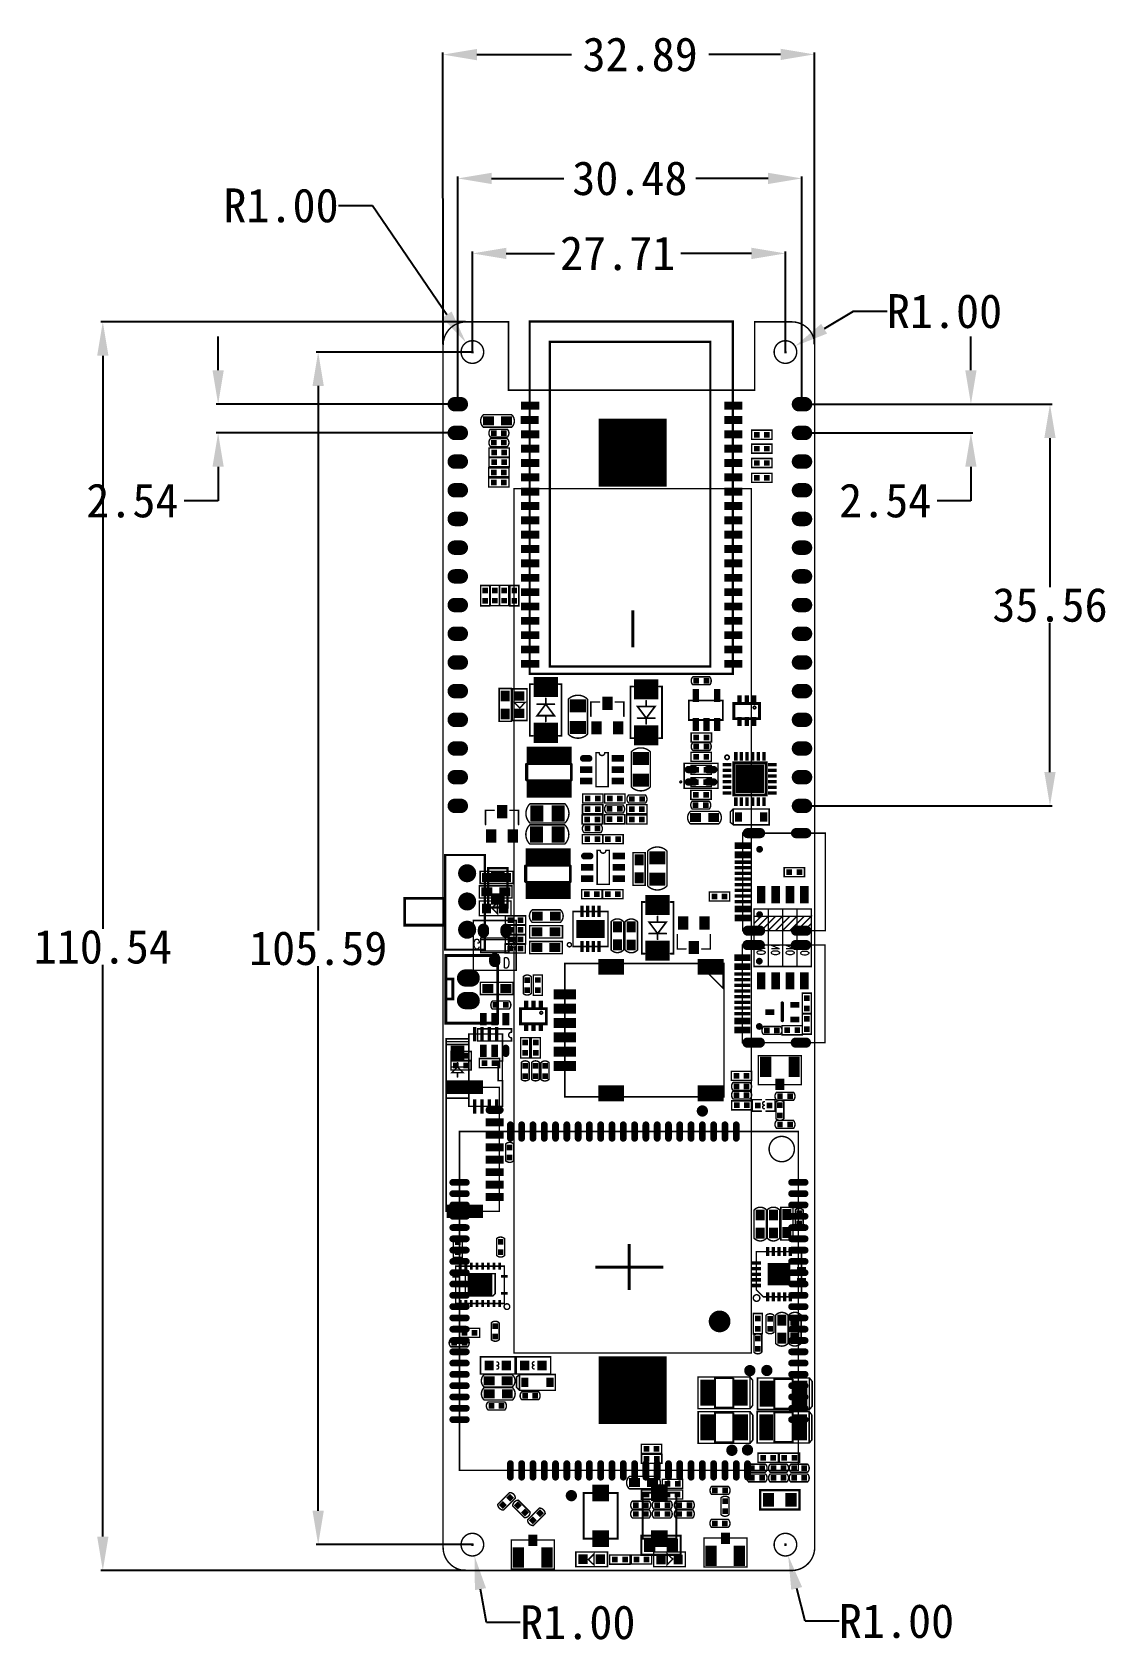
# Model space of a CAD drawing. Extents: x -69 to 26, y -7 to 136.
import ezdxf

# ---------------------------------------------------------------- set-up
doc = ezdxf.new("R2010")
doc.units = 0
doc.header["$MEASUREMENT"] = 0
doc.linetypes.add('KEEPOUT_00001000$0', pattern=[2, 1, 1])
doc.linetypes.add('TRMIDX_20', pattern=[2, 1, 1])
doc.layers.get('0').update_dxf_attribs({"linetype": 'CONTINUOUS'})
doc.layers.get('Defpoints').update_dxf_attribs({"linetype": 'CONTINUOUS'})
for name, color, linetype in [('BOARD_CUTOUT_00', 254, 'CONTINUOUS'), ('BOARD_OUTLINE_00', 254, 'CONTINUOUS'), ('DRIL_NPLTE_THRU_01', 3, 'CONTINUOUS'), ('DRIL_NPLTE_THRU_02', 2, 'CONTINUOUS'), ('DRIL_NPLTE_THRU_03', 1, 'CONTINUOUS'), ('DRIL_NPLTE_THRU_04', 16, 'CONTINUOUS'), ('DRIL_PLTE_THRU_01', 3, 'CONTINUOUS'), ('DRIL_PLTE_THRU_02', 2, 'CONTINUOUS'), ('DRIL_PLTE_THRU_03', 1, 'CONTINUOUS'), ('DRIL_PLTE_THRU_04', 16, 'CONTINUOUS'), ('DRIL_SYMBOL', 254, 'CONTINUOUS'), ('KEEPOUT_01', 130, 'CONTINUOUS'), ('PADS_BOT', 1, 'CONTINUOUS'), ('PADS_INNER', 96, 'CONTINUOUS'), ('PADS_TOP', 96, 'CONTINUOUS'), ('PADS_XR_121', 176, 'CONTINUOUS'), ('PART_BOT_2DLINE_01', 130, 'CONTINUOUS'), ('PART_BOT_2DLINE_126', 146, 'CONTINUOUS'), ('PART_BOT_COPPER_01', 130, 'CONTINUOUS'), ('PART_BOT_TEXT_126', 146, 'CONTINUOUS'), ('PART_TOP_2DLINE_00', 254, 'CONTINUOUS'), ('PART_TOP_2DLINE_01', 254, 'CONTINUOUS'), ('PART_TOP_2DLINE_126', 254, 'CONTINUOUS'), ('TAG_00', 254, 'CONTINUOUS'), ('TAG_01', 254, 'CONTINUOUS')]:
    doc.layers.add(name, color=color, linetype=linetype)
doc.styles.add('W0$127', font='simplex', dxfattribs={"width": 0.75})
doc.styles.add('W0$254', font='simplex', dxfattribs={"width": 0.75})
doc.styles.add('W1', font='simplex', dxfattribs={"width": 0.75})
doc.dimstyles.get("Standard").update_dxf_attribs({"dimtxt": 3, "dimasz": 3, "dimexe": 0.18, "dimexo": 0.0625, "dimgap": 0.09, "dimtad": 0, "dimtih": 1, "dimtoh": 1, "dimzin": 0, "dimdsep": 46, "dimtxsty": 'Standard', "dimcen": 0.09, "dimclrd": 3, "dimclre": 3, "dimclrt": 3, "dimadec": 0, "dimazin": 0, "dimtfac": 1, "dimtofl": 0, "dimtmove": 0, "dimatfit": 3, "dimfxl": 1, "dimtolj": 1, "dimtzin": 0, "dimarcsym": 0})

msp = doc.modelspace()

# ---------------------------------------------------------------- blocks, each defined once
blk = doc.blocks.new('SMOOTH_0$127')
at = {"const_width": 0.0635}
blk.add_lwpolyline([(-0.03175, 0, 1), (0.03175, 0, 1)], format="xyb", close=True, dxfattribs=at)
blk = doc.blocks.new('BOARD_123')
at = {"layer": 'BOARD_CUTOUT_00', "const_width": 0.127}
for points in [[(-24.76, -2.67, 1), (-26.76, -2.67, 1)], [(2.96, -2.67, 1), (0.96, -2.67, 1)], [(-24.76, -108.25, 1), (-26.76, -108.25, 1)], [(2.96, -108.25, 1), (0.96, -108.25, 1)]]:
    blk.add_lwpolyline(points, format="xyb", close=True, dxfattribs=at)
at = {"layer": 'BOARD_OUTLINE_00', "const_width": 0.127}
blk.add_lwpolyline([(-0.76, 0), (2.53, 0, -0.414214), (4.55, -2.02), (4.55, -108.51, -0.414214), (2.51, -110.54), (-26.31, -110.54, -0.414214), (-28.35, -108.51), (-28.35, -2.04, -0.414214), (-26.31, 0), (-22.56, 0), (-22.56, -6.05), (-0.76, -6.05)], format="xyb", close=True, dxfattribs=at)
at = {"layer": 'BOARD_OUTLINE_00'}
for p in [(-0.76, 0), (2.53, 0)]:
    blk.add_blockref('SMOOTH_0$127', p, dxfattribs=at)
blk = doc.blocks.new('PART_BODY_BOT_58')
at = {"layer": 'PART_BOT_2DLINE_126', "const_width": 0.127}
blk.add_lwpolyline([(0.75, -0.35, 0.414214), (0.75, 0.35), (-0.75, 0.35, 0.373387), (-0.74, -0.35)], format="xyb", close=True, dxfattribs=at)
at = {"layer": 'PART_BOT_2DLINE_126'}
for p in [(-0.75, 0.35), (0.75, 0.35), (-0.74, -0.35), (0.75, -0.35)]:
    blk.add_blockref('SMOOTH_0$127', p, dxfattribs=at)
blk = doc.blocks.new('DRIL_HOLE_0')
blk.add_lwpolyline([(0, 0, 1), (0, 0, 1)], format="xyb", close=True)
blk = doc.blocks.new('PAD_0')
blk.add_lwpolyline([(0, 0, 1), (0, 0, 1)], format="xyb", close=True)
blk = doc.blocks.new('PAD_1')
at = {"const_width": 0.5}
blk.add_lwpolyline([(-0.25, 0), (0.25, 0)], dxfattribs=at)
blk = doc.blocks.new('STK_BOT_6')
at = {"layer": 'DRIL_PLTE_THRU_01'}
blk.add_blockref('DRIL_HOLE_0', (0, 0), dxfattribs=at)
at = {"layer": 'DRIL_PLTE_THRU_02'}
blk.add_blockref('DRIL_HOLE_0', (0, 0), dxfattribs=at)
at = {"layer": 'DRIL_PLTE_THRU_03'}
blk.add_blockref('DRIL_HOLE_0', (0, 0), dxfattribs=at)
at = {"layer": 'DRIL_PLTE_THRU_04'}
blk.add_blockref('DRIL_HOLE_0', (0, 0), dxfattribs=at)
at = {"layer": 'PADS_BOT'}
blk.add_blockref('PAD_1', (0, 0), dxfattribs=at)
at = {"layer": 'PADS_INNER'}
blk.add_blockref('PAD_0', (0, 0), dxfattribs=at)
at = {"layer": 'PADS_TOP'}
blk.add_blockref('PAD_0', (0, 0), dxfattribs=at)
blk = doc.blocks.new('SYM_BOT_3')
for name, p in [('STK_BOT_6', (-0.45, 0)), ('PART_BODY_BOT_58', (0, 0)), ('STK_BOT_6', (0.45, 0))]:
    blk.add_blockref(name, p)
blk = doc.blocks.new('PART_BOT_0')
blk.add_blockref('SYM_BOT_3', (0, 0))
blk = doc.blocks.new('PART_BOT_1')
blk.add_blockref('SYM_BOT_3', (0, 0))
blk = doc.blocks.new('PART_BODY_BOT_62')
at = {"layer": 'PART_BOT_2DLINE_126', "const_width": 0.127}
blk.add_lwpolyline([(-0.9, 0.41), (-0.9, -0.39), (0.9, -0.39), (0.9, 0.41)], close=True, dxfattribs=at)
at = {"layer": 'PART_BOT_2DLINE_126'}
for p in [(-0.9, 0.41), (0.9, 0.41), (-0.9, -0.39), (0.9, -0.39)]:
    blk.add_blockref('SMOOTH_0$127', p, dxfattribs=at)
blk = doc.blocks.new('SYM_BOT_7')
for name, p in [('PART_BODY_BOT_62', (0, 0)), ('STK_BOT_6', (-0.45, 0.01)), ('STK_BOT_6', (0.45, 0.01))]:
    blk.add_blockref(name, p)
blk = doc.blocks.new('PART_BOT_2')
blk.add_blockref('SYM_BOT_7', (0, 0))
blk = doc.blocks.new('PART_BOT_3')
blk.add_blockref('SYM_BOT_7', (0, 0))
blk = doc.blocks.new('PART_BOT_4')
blk.add_blockref('SYM_BOT_7', (0, 0))
blk = doc.blocks.new('SMOOTH_0$3')
at = {"const_width": 0.15}
blk.add_lwpolyline([(-0.075, 0, 1), (0.075, 0, 1)], format="xyb", close=True, dxfattribs=at)
blk = doc.blocks.new('PART_BODY_BOT_158')
at = {"layer": 'PART_BOT_2DLINE_126', "const_width": 0.3}
blk.add_lwpolyline([(-0.8128, 0), (0.7366, 0)], dxfattribs=at)
at = {"layer": 'PART_BOT_2DLINE_126'}
for p in [(-0.8128, 0), (0.7366, 0)]:
    blk.add_blockref('SMOOTH_0$3', p, dxfattribs=at)
blk = doc.blocks.new('PAD_2')
at = {"const_width": 0.5}
blk.add_lwpolyline([(-0.4, 0), (0.4, 0)], dxfattribs=at)
blk = doc.blocks.new('STK_BOT_871')
at = {"layer": 'DRIL_NPLTE_THRU_01'}
blk.add_blockref('DRIL_HOLE_0', (0, 0), dxfattribs=at)
at = {"layer": 'DRIL_NPLTE_THRU_02'}
blk.add_blockref('DRIL_HOLE_0', (0, 0), dxfattribs=at)
at = {"layer": 'DRIL_NPLTE_THRU_03'}
blk.add_blockref('DRIL_HOLE_0', (0, 0), dxfattribs=at)
at = {"layer": 'DRIL_NPLTE_THRU_04'}
blk.add_blockref('DRIL_HOLE_0', (0, 0), dxfattribs=at)
at = {"layer": 'PADS_BOT', "rotation": 90}
blk.add_blockref('PAD_2', (0, 0), dxfattribs=at)
at = {"layer": 'PADS_INNER'}
blk.add_blockref('PAD_0', (0, 0), dxfattribs=at)
at = {"layer": 'PADS_TOP'}
blk.add_blockref('PAD_0', (0, 0), dxfattribs=at)
blk = doc.blocks.new('SYM_BOT_51')
for name, p in [('STK_BOT_871', (0, 1.1)), ('PART_BODY_BOT_158', (0, 0)), ('STK_BOT_871', (-0.65, -1.1)), ('STK_BOT_871', (0.65, -1.1))]:
    blk.add_blockref(name, p)
blk = doc.blocks.new('PART_BOT_5')
blk.add_blockref('SYM_BOT_51', (0, 0))
blk = doc.blocks.new('PART_BOT_6')
blk.add_blockref('SYM_BOT_7', (0, 0))
blk = doc.blocks.new('PART_BODY_TOP_58')
at = {"layer": 'PART_TOP_2DLINE_126', "const_width": 0.127}
blk.add_lwpolyline([(0.75, -0.35, 0.414214), (0.75, 0.35), (-0.75, 0.35, 0.373387), (-0.74, -0.35)], format="xyb", close=True, dxfattribs=at)
at = {"layer": 'PART_TOP_2DLINE_126'}
for p in [(-0.75, 0.35), (0.75, 0.35), (-0.74, -0.35), (0.75, -0.35)]:
    blk.add_blockref('SMOOTH_0$127', p, dxfattribs=at)
blk = doc.blocks.new('STK_TOP_6')
at = {"layer": 'DRIL_PLTE_THRU_01'}
blk.add_blockref('DRIL_HOLE_0', (0, 0), dxfattribs=at)
at = {"layer": 'DRIL_PLTE_THRU_02'}
blk.add_blockref('DRIL_HOLE_0', (0, 0), dxfattribs=at)
at = {"layer": 'DRIL_PLTE_THRU_03'}
blk.add_blockref('DRIL_HOLE_0', (0, 0), dxfattribs=at)
at = {"layer": 'DRIL_PLTE_THRU_04'}
blk.add_blockref('DRIL_HOLE_0', (0, 0), dxfattribs=at)
at = {"layer": 'PADS_BOT'}
blk.add_blockref('PAD_0', (0, 0), dxfattribs=at)
at = {"layer": 'PADS_INNER'}
blk.add_blockref('PAD_0', (0, 0), dxfattribs=at)
at = {"layer": 'PADS_TOP'}
blk.add_blockref('PAD_1', (0, 0), dxfattribs=at)
blk = doc.blocks.new('SYM_TOP_3')
for name, p in [('STK_TOP_6', (-0.45, 0)), ('PART_BODY_TOP_58', (0, 0)), ('STK_TOP_6', (0.45, 0))]:
    blk.add_blockref(name, p)
blk = doc.blocks.new('PART_TOP_7')
blk.add_blockref('SYM_TOP_3', (0, 0))
blk = doc.blocks.new('PART_TOP_8')
blk.add_blockref('SYM_TOP_3', (0, 0))
blk = doc.blocks.new('PART_TOP_9')
blk.add_blockref('SYM_TOP_3', (0, 0))
blk = doc.blocks.new('PART_BODY_TOP_62')
at = {"layer": 'PART_TOP_2DLINE_126', "const_width": 0.127}
blk.add_lwpolyline([(-0.9, 0.41), (-0.9, -0.39), (0.9, -0.39), (0.9, 0.41)], close=True, dxfattribs=at)
at = {"layer": 'PART_TOP_2DLINE_126'}
for p in [(-0.9, 0.41), (0.9, 0.41), (-0.9, -0.39), (0.9, -0.39)]:
    blk.add_blockref('SMOOTH_0$127', p, dxfattribs=at)
blk = doc.blocks.new('SYM_TOP_7')
for name, p in [('PART_BODY_TOP_62', (0, 0)), ('STK_TOP_6', (-0.45, 0.01)), ('STK_TOP_6', (0.45, 0.01))]:
    blk.add_blockref(name, p)
blk = doc.blocks.new('PART_TOP_10')
blk.add_blockref('SYM_TOP_7', (0, 0))
blk = doc.blocks.new('SMOOTH_0$1778')
at = {"const_width": 0.0889}
blk.add_lwpolyline([(-0.04445, 0, 1), (0.04445, 0, 1)], format="xyb", close=True, dxfattribs=at)
blk = doc.blocks.new('PART_BODY_TOP_75')
at = {"layer": 'PART_TOP_2DLINE_126', "const_width": 0.178}
blk.add_lwpolyline([(0, 1.5), (4.064, 1.5), (4.064, -1.5), (0, -1.5)], close=True, dxfattribs=at)
at = {"layer": 'PART_TOP_2DLINE_126'}
for p in [(0, 1.5), (4.064, 1.5), (0, -1.5), (4.064, -1.5)]:
    blk.add_blockref('SMOOTH_0$1778', p, dxfattribs=at)
blk = doc.blocks.new('PAD_3')
blk.add_lwpolyline([(0, 0), (0, 0)])
blk = doc.blocks.new('PAD_4')
at = {"const_width": 1.4732}
blk.add_lwpolyline([(-0.7366, 0), (0.7366, 0)], dxfattribs=at)
blk = doc.blocks.new('STK_TOP_16')
at = {"layer": 'DRIL_NPLTE_THRU_01'}
blk.add_blockref('DRIL_HOLE_0', (0, 0), dxfattribs=at)
at = {"layer": 'DRIL_NPLTE_THRU_02'}
blk.add_blockref('DRIL_HOLE_0', (0, 0), dxfattribs=at)
at = {"layer": 'DRIL_NPLTE_THRU_03'}
blk.add_blockref('DRIL_HOLE_0', (0, 0), dxfattribs=at)
at = {"layer": 'DRIL_NPLTE_THRU_04'}
blk.add_blockref('DRIL_HOLE_0', (0, 0), dxfattribs=at)
at = {"layer": 'PADS_BOT'}
blk.add_blockref('PAD_3', (0, 0), dxfattribs=at)
at = {"layer": 'PADS_INNER'}
blk.add_blockref('PAD_3', (0, 0), dxfattribs=at)
at = {"layer": 'PADS_TOP'}
blk.add_blockref('PAD_4', (0, 0), dxfattribs=at)
blk = doc.blocks.new('SYM_TOP_20')
for name, p in [('PART_BODY_TOP_75', (0, 0)), ('STK_TOP_16', (0, 0)), ('STK_TOP_16', (4.064, 0))]:
    blk.add_blockref(name, p)
blk = doc.blocks.new('PART_TOP_11')
blk.add_blockref('SYM_TOP_20', (0, 0))
blk = doc.blocks.new('PART_BODY_TOP_61')
at = {"layer": 'PART_TOP_2DLINE_126', "const_width": 0.127}
blk.add_lwpolyline([(-1.4, 0.66), (1.4, 0.66), (1.4, -0.64), (-1.4, -0.64)], close=True, dxfattribs=at)
blk.add_lwpolyline([(-0.21, 0.51), (-0.21, -0.46), (0.29, 0.04), (-0.21, 0.51)], dxfattribs=at)
at = {"layer": 'PART_TOP_2DLINE_126'}
for p in [(-1.4, 0.66), (-0.21, 0.51), (-0.21, 0.51), (0.29, 0.04), (1.4, 0.66), (-1.4, -0.64), (-0.21, -0.46), (1.4, -0.64)]:
    blk.add_blockref('SMOOTH_0$127', p, dxfattribs=at)
blk = doc.blocks.new('PAD_5')
at = {"const_width": 0.8128}
blk.add_lwpolyline([(-0.4318, 0), (0.4318, 0)], dxfattribs=at)
blk = doc.blocks.new('STK_TOP_18')
at = {"layer": 'DRIL_PLTE_THRU_01'}
blk.add_blockref('DRIL_HOLE_0', (0, 0), dxfattribs=at)
at = {"layer": 'DRIL_PLTE_THRU_02'}
blk.add_blockref('DRIL_HOLE_0', (0, 0), dxfattribs=at)
at = {"layer": 'DRIL_PLTE_THRU_03'}
blk.add_blockref('DRIL_HOLE_0', (0, 0), dxfattribs=at)
at = {"layer": 'DRIL_PLTE_THRU_04'}
blk.add_blockref('DRIL_HOLE_0', (0, 0), dxfattribs=at)
at = {"layer": 'PADS_BOT'}
blk.add_blockref('PAD_0', (0, 0), dxfattribs=at)
at = {"layer": 'PADS_INNER'}
blk.add_blockref('PAD_0', (0, 0), dxfattribs=at)
at = {"layer": 'PADS_TOP', "rotation": 90}
blk.add_blockref('PAD_5', (0, 0), dxfattribs=at)
blk = doc.blocks.new('SYM_TOP_6')
for name, p in [('PART_BODY_TOP_61', (0, 0)), ('STK_TOP_18', (-0.762, 0)), ('STK_TOP_18', (0.762, 0))]:
    blk.add_blockref(name, p)
blk = doc.blocks.new('PART_TOP_12')
blk.add_blockref('SYM_TOP_6', (0, 0))
blk = doc.blocks.new('PART_TOP_13')
blk.add_blockref('SYM_TOP_7', (0, 0))
blk = doc.blocks.new('PART_TOP_14')
blk.add_blockref('SYM_TOP_6', (0, 0))
blk = doc.blocks.new('PART_TOP_15')
blk.add_blockref('SYM_TOP_20', (0, 0))
blk = doc.blocks.new('PART_BOT_16')
blk.add_blockref('SYM_BOT_3', (0, 0))
blk = doc.blocks.new('PART_BODY_BOT_138')
at = {"layer": 'PART_BOT_2DLINE_126', "const_width": 0.127}
blk.add_lwpolyline([(1.27, 2.54), (0, 2.54), (0, -2.54), (0, 2.54), (-1.27, 2.54), (-2.54, 2.54), (-2.54, -2.54), (-1.27, -2.54), (-1.27, 2.54), (-1.27, -2.54), (-1.27, 2.54), (-1.27, -2.54), (0, -2.54), (1.27, -2.54), (2.54, -2.54), (2.54, 2.54), (1.27, 2.54), (1.27, -2.54)], close=True, dxfattribs=at)
for points in [[(0, -2.54), (0, 2.54)], [(1.27, -1.905), (0, -0.635), (-1.27, -0.635), (-2.54, -0.635), (-1.27, -1.905)], [(-1.905, -1.905), (-2.54, -1.27)], [(-1.905, -0.635), (-1.27, -1.27), (-0.635, -1.905)], [(1.27, -0.635), (2.54, -1.905), (1.27, -1.905), (0, -1.905), (-1.27, -0.635)], [(-0.635, -0.635), (0, -1.27), (0.635, -1.905)], [(0, -0.635), (1.27, -0.635), (2.54, -0.635)], [(0.635, -0.635), (1.27, -1.27), (1.905, -1.905)], [(2.54, -1.27), (1.905, -0.635)], [(0, -1.905), (-1.27, -1.905), (-2.54, -1.905)]]:
    blk.add_lwpolyline(points, dxfattribs=at)
at = {"layer": 'PART_BOT_2DLINE_126'}
for p in [(-1.27, 2.54), (0, 2.54), (0, 2.54), (0, 2.54), (1.27, 2.54), (-2.54, -1.27), (-1.905, -0.635), (-1.27, -0.635), (-1.27, -1.27), (-0.635, -0.635), (0, -0.635), (0, -0.635), (0, -1.27), (0.635, -0.635), (1.27, -0.635), (1.27, -0.635), (1.27, -1.27), (1.905, -0.635), (2.54, -1.27), (-1.905, -1.905), (-1.27, -1.905), (0, -1.905), (0, -2.54), (0, -2.54), (1.27, -1.905), (1.27, -1.905), (2.54, -1.905)]:
    blk.add_blockref('SMOOTH_0$127', p, dxfattribs=at)
at = {"layer": 'PART_BOT_TEXT_126', "style": 'W0$254', "width": 0.75}
for p in [(-2.2606, 1.5494), (-0.9906, 1.5748), (0.3048, 1.5748), (1.6002, 1.6002)]:
    blk.add_text('ON', height=0.7, rotation=270, dxfattribs=at).set_placement(p)
blk = doc.blocks.new('PAD_6')
at = {"const_width": 0.762}
blk.add_lwpolyline([(-0.762, 0), (0.762, 0)], dxfattribs=at)
blk = doc.blocks.new('STK_BOT_955')
at = {"layer": 'DRIL_NPLTE_THRU_01'}
blk.add_blockref('DRIL_HOLE_0', (0, 0), dxfattribs=at)
at = {"layer": 'DRIL_NPLTE_THRU_02'}
blk.add_blockref('DRIL_HOLE_0', (0, 0), dxfattribs=at)
at = {"layer": 'DRIL_NPLTE_THRU_03'}
blk.add_blockref('DRIL_HOLE_0', (0, 0), dxfattribs=at)
at = {"layer": 'DRIL_NPLTE_THRU_04'}
blk.add_blockref('DRIL_HOLE_0', (0, 0), dxfattribs=at)
at = {"layer": 'PADS_BOT', "rotation": 90}
blk.add_blockref('PAD_6', (0, 0), dxfattribs=at)
at = {"layer": 'PADS_INNER'}
blk.add_blockref('PAD_0', (0, 0), dxfattribs=at)
at = {"layer": 'PADS_TOP'}
blk.add_blockref('PAD_0', (0, 0), dxfattribs=at)
blk = doc.blocks.new('SYM_BOT_49')
for name, p in [('STK_BOT_955', (-1.905, 3.81)), ('STK_BOT_955', (-0.635, 3.81)), ('STK_BOT_955', (0.635, 3.81)), ('STK_BOT_955', (1.905, 3.81)), ('PART_BODY_BOT_138', (0, 0)), ('STK_BOT_955', (-1.905, -3.81)), ('STK_BOT_955', (-0.635, -3.81)), ('STK_BOT_955', (0.635, -3.81)), ('STK_BOT_955', (1.905, -3.81))]:
    blk.add_blockref(name, p)
blk = doc.blocks.new('PART_BOT_17')
blk.add_blockref('SYM_BOT_49', (0, 0))
blk = doc.blocks.new('PART_TOP_18')
blk.add_blockref('SYM_TOP_7', (0, 0))
blk = doc.blocks.new('PART_TOP_19')
blk.add_blockref('SYM_TOP_7', (0, 0))
blk = doc.blocks.new('PART_BODY_TOP_124')
at = {"layer": 'PART_TOP_2DLINE_126', "const_width": 0.127}
blk.add_lwpolyline([(0, 25.5), (30, 25.5), (30, -4.5), (0, -4.5)], close=True, dxfattribs=at)
blk.add_lwpolyline([(0.43, 24.03, 1), (2.67, 24.03, 1)], format="xyb", close=True, dxfattribs=at)
at = {"layer": 'PART_TOP_2DLINE_126'}
for p in [(0, 25.5), (30, 25.5), (0, -4.5), (30, -4.5)]:
    blk.add_blockref('SMOOTH_0$127', p, dxfattribs=at)
blk = doc.blocks.new('PAD_7')
at = {"const_width": 0.3}
blk.add_lwpolyline([(-0.6, -0.15), (0.6, -0.15, 1), (0.6, 0.15), (-0.6, 0.15, 1)], format="xyb", close=True, dxfattribs=at)
blk = doc.blocks.new('STK_TOP_870')
at = {"layer": 'DRIL_NPLTE_THRU_01'}
blk.add_blockref('DRIL_HOLE_0', (0, 0), dxfattribs=at)
at = {"layer": 'DRIL_NPLTE_THRU_02'}
blk.add_blockref('DRIL_HOLE_0', (0, 0), dxfattribs=at)
at = {"layer": 'DRIL_NPLTE_THRU_03'}
blk.add_blockref('DRIL_HOLE_0', (0, 0), dxfattribs=at)
at = {"layer": 'DRIL_NPLTE_THRU_04'}
blk.add_blockref('DRIL_HOLE_0', (0, 0), dxfattribs=at)
at = {"layer": 'PADS_BOT'}
blk.add_blockref('PAD_0', (0, 0), dxfattribs=at)
at = {"layer": 'PADS_INNER'}
blk.add_blockref('PAD_0', (0, 0), dxfattribs=at)
at = {"layer": 'PADS_TOP'}
blk.add_blockref('PAD_7', (0, 0), dxfattribs=at)
blk = doc.blocks.new('STK_TOP_869')
at = {"layer": 'DRIL_NPLTE_THRU_01'}
blk.add_blockref('DRIL_HOLE_0', (0, 0), dxfattribs=at)
at = {"layer": 'DRIL_NPLTE_THRU_02'}
blk.add_blockref('DRIL_HOLE_0', (0, 0), dxfattribs=at)
at = {"layer": 'DRIL_NPLTE_THRU_03'}
blk.add_blockref('DRIL_HOLE_0', (0, 0), dxfattribs=at)
at = {"layer": 'DRIL_NPLTE_THRU_04'}
blk.add_blockref('DRIL_HOLE_0', (0, 0), dxfattribs=at)
at = {"layer": 'PADS_BOT'}
blk.add_blockref('PAD_0', (0, 0), dxfattribs=at)
at = {"layer": 'PADS_INNER'}
blk.add_blockref('PAD_0', (0, 0), dxfattribs=at)
at = {"layer": 'PADS_TOP', "rotation": 90}
blk.add_blockref('PAD_7', (0, 0), dxfattribs=at)
blk = doc.blocks.new('SYM_TOP_43')
for name, p in [('STK_TOP_869', (4.5, 25.5)), ('STK_TOP_869', (5.5, 25.5)), ('STK_TOP_869', (6.5, 25.5)), ('STK_TOP_869', (7.5, 25.5)), ('STK_TOP_869', (8.5, 25.5)), ('STK_TOP_869', (9.5, 25.5)), ('STK_TOP_869', (10.5, 25.5)), ('STK_TOP_869', (11.5, 25.5)), ('STK_TOP_869', (12.5, 25.5)), ('STK_TOP_869', (13.5, 25.5)), ('STK_TOP_869', (14.5, 25.5)), ('STK_TOP_869', (15.5, 25.5)), ('STK_TOP_869', (16.5, 25.5)), ('STK_TOP_869', (17.5, 25.5)), ('STK_TOP_869', (18.5, 25.5)), ('STK_TOP_869', (19.5, 25.5)), ('STK_TOP_869', (20.5, 25.5)), ('STK_TOP_869', (21.5, 25.5)), ('STK_TOP_869', (22.5, 25.5)), ('STK_TOP_869', (23.5, 25.5)), ('STK_TOP_869', (24.5, 25.5)), ('STK_TOP_869', (25.5, 25.5)), ('PART_BODY_TOP_124', (0, 0)), ('STK_TOP_870', (0, 20)), ('STK_TOP_870', (30, 21)), ('STK_TOP_870', (30, 20)), ('STK_TOP_870', (0, 19)), ('STK_TOP_870', (30, 19)), ('STK_TOP_870', (0, 18)), ('STK_TOP_870', (0, 17)), ('STK_TOP_870', (30, 18)), ('STK_TOP_870', (30, 17)), ('STK_TOP_870', (0, 16)), ('STK_TOP_870', (30, 16)), ('STK_TOP_870', (0, 15)), ('STK_TOP_870', (0, 14)), ('STK_TOP_870', (30, 15)), ('STK_TOP_870', (30, 14)), ('STK_TOP_870', (0, 13)), ('STK_TOP_870', (30, 13)), ('STK_TOP_870', (0, 12)), ('STK_TOP_870', (30, 12)), ('STK_TOP_870', (0, 11)), ('STK_TOP_870', (0, 10)), ('STK_TOP_870', (30, 11)), ('STK_TOP_870', (30, 10)), ('STK_TOP_870', (0, 9)), ('STK_TOP_870', (30, 9)), ('STK_TOP_870', (0, 8)), ('STK_TOP_870', (0, 7)), ('STK_TOP_870', (30, 8)), ('STK_TOP_870', (30, 7)), ('STK_TOP_870', (0, 6)), ('STK_TOP_870', (30, 6)), ('STK_TOP_870', (0, 5)), ('STK_TOP_870', (0, 4)), ('STK_TOP_870', (30, 5)), ('STK_TOP_870', (30, 4)), ('STK_TOP_870', (0, 3)), ('STK_TOP_870', (30, 3)), ('STK_TOP_870', (0, 2)), ('STK_TOP_870', (30, 2)), ('STK_TOP_870', (0, 1)), ('STK_TOP_870', (0, 0)), ('STK_TOP_870', (30, 1)), ('STK_TOP_870', (30, 0)), ('STK_TOP_869', (4.5, -4.5)), ('STK_TOP_869', (5.5, -4.5)), ('STK_TOP_869', (6.5, -4.5)), ('STK_TOP_869', (7.5, -4.5)), ('STK_TOP_869', (8.5, -4.5)), ('STK_TOP_869', (9.5, -4.5)), ('STK_TOP_869', (10.5, -4.5)), ('STK_TOP_869', (11.5, -4.5)), ('STK_TOP_869', (12.5, -4.5)), ('STK_TOP_869', (13.5, -4.5)), ('STK_TOP_869', (14.5, -4.5)), ('STK_TOP_869', (15.5, -4.5)), ('STK_TOP_869', (16.5, -4.5)), ('STK_TOP_869', (17.5, -4.5)), ('STK_TOP_869', (18.5, -4.5)), ('STK_TOP_869', (19.5, -4.5)), ('STK_TOP_869', (20.5, -4.5)), ('STK_TOP_869', (21.5, -4.5)), ('STK_TOP_869', (22.5, -4.5)), ('STK_TOP_869', (23.5, -4.5)), ('STK_TOP_869', (24.5, -4.5)), ('STK_TOP_869', (25.5, -4.5))]:
    blk.add_blockref(name, p)
blk = doc.blocks.new('PART_TOP_20')
blk.add_blockref('SYM_TOP_43', (0, 0))
blk = doc.blocks.new('PAD_8')
at = {"const_width": 0.5}
blk.add_lwpolyline([(0, -0.25, 1), (0, 0.25, 1)], format="xyb", close=True, dxfattribs=at)
blk = doc.blocks.new('STK_BOT_519')
at = {"layer": 'DRIL_PLTE_THRU_01'}
blk.add_blockref('DRIL_HOLE_0', (0, 0), dxfattribs=at)
at = {"layer": 'DRIL_PLTE_THRU_02'}
blk.add_blockref('DRIL_HOLE_0', (0, 0), dxfattribs=at)
at = {"layer": 'DRIL_PLTE_THRU_03'}
blk.add_blockref('DRIL_HOLE_0', (0, 0), dxfattribs=at)
at = {"layer": 'DRIL_PLTE_THRU_04'}
blk.add_blockref('DRIL_HOLE_0', (0, 0), dxfattribs=at)
at = {"layer": 'PADS_BOT'}
blk.add_blockref('PAD_8', (0, 0), dxfattribs=at)
at = {"layer": 'PADS_INNER'}
blk.add_blockref('PAD_0', (0, 0), dxfattribs=at)
at = {"layer": 'PADS_TOP'}
blk.add_blockref('PAD_0', (0, 0), dxfattribs=at)
blk = doc.blocks.new('SYM_BOT_18')
blk.add_blockref('STK_BOT_519', (0, 0))
blk = doc.blocks.new('PART_BOT_21')
blk.add_blockref('SYM_BOT_18', (0, 0))
blk = doc.blocks.new('PART_BOT_22')
blk.add_blockref('SYM_BOT_18', (0, 0))
blk = doc.blocks.new('PART_BODY_BOT_66')
at = {"layer": 'PART_BOT_2DLINE_126', "const_width": 0.127}
blk.add_lwpolyline([(1.24, -0.56, 0.432739), (1.24, 0.54), (-1.26, 0.54, 0.450467), (-1.26, -0.56)], format="xyb", close=True, dxfattribs=at)
at = {"layer": 'PART_BOT_2DLINE_126'}
for p in [(-1.26, 0.54), (1.24, 0.54), (-1.26, -0.56), (1.24, -0.56)]:
    blk.add_blockref('SMOOTH_0$127', p, dxfattribs=at)
blk = doc.blocks.new('PAD_9')
at = {"const_width": 0.8}
blk.add_lwpolyline([(-0.48, 0), (0.48, 0)], dxfattribs=at)
blk = doc.blocks.new('STK_BOT_236')
at = {"layer": 'DRIL_PLTE_THRU_01'}
blk.add_blockref('DRIL_HOLE_0', (0, 0), dxfattribs=at)
at = {"layer": 'DRIL_PLTE_THRU_02'}
blk.add_blockref('DRIL_HOLE_0', (0, 0), dxfattribs=at)
at = {"layer": 'DRIL_PLTE_THRU_03'}
blk.add_blockref('DRIL_HOLE_0', (0, 0), dxfattribs=at)
at = {"layer": 'DRIL_PLTE_THRU_04'}
blk.add_blockref('DRIL_HOLE_0', (0, 0), dxfattribs=at)
at = {"layer": 'PADS_BOT'}
blk.add_blockref('PAD_9', (0, 0), dxfattribs=at)
at = {"layer": 'PADS_INNER'}
blk.add_blockref('PAD_0', (0, 0), dxfattribs=at)
at = {"layer": 'PADS_TOP'}
blk.add_blockref('PAD_0', (0, 0), dxfattribs=at)
blk = doc.blocks.new('SYM_BOT_11')
for name, p in [('STK_BOT_236', (-0.81, -0.01)), ('PART_BODY_BOT_66', (0, 0)), ('STK_BOT_236', (0.79, -0.01))]:
    blk.add_blockref(name, p)
blk = doc.blocks.new('PART_BOT_23')
blk.add_blockref('SYM_BOT_11', (0, 0))
blk = doc.blocks.new('PART_BOT_24')
blk.add_blockref('SYM_BOT_11', (0, 0))
blk = doc.blocks.new('PART_BOT_25')
blk.add_blockref('SYM_BOT_3', (0, 0))
blk = doc.blocks.new('PART_BOT_26')
blk.add_blockref('SYM_BOT_18', (0, 0))
blk = doc.blocks.new('PART_BOT_27')
blk.add_blockref('SYM_BOT_18', (0, 0))
blk = doc.blocks.new('PART_BODY_BOT_102')
at = {"layer": 'KEEPOUT_01', "linetype": 'KEEPOUT_00001000$0'}
blk.add_lwpolyline([(-0.84, 1.3), (0.81, 1.3), (0.81, -1.3), (-0.84, -1.3)], close=True, dxfattribs=at)
at = {"layer": 'PART_BOT_2DLINE_126', "const_width": 0.127}
blk.add_lwpolyline([(-2.3, -1.4), (-2.54, -1.11), (-2.54, 1.09), (-2.3, 1.4), (2.3, 1.4), (2.3, -1.4)], close=True, dxfattribs=at)
blk.add_lwpolyline([(-2.3, 1.4), (-2.3, -1.4)], dxfattribs=at)
at = {"layer": 'PART_BOT_2DLINE_126'}
for p in [(-2.3, 1.4), (-2.3, 1.4), (2.3, 1.4), (-2.54, 1.09), (-2.54, -1.11), (-2.3, -1.4), (-2.3, -1.4), (2.3, -1.4)]:
    blk.add_blockref('SMOOTH_0$127', p, dxfattribs=at)
blk = doc.blocks.new('PAD_10')
at = {"const_width": 1.2}
blk.add_lwpolyline([(-1.15, 0), (1.15, 0)], dxfattribs=at)
blk = doc.blocks.new('STK_BOT_605')
at = {"layer": 'DRIL_PLTE_THRU_01'}
blk.add_blockref('DRIL_HOLE_0', (0, 0), dxfattribs=at)
at = {"layer": 'DRIL_PLTE_THRU_02'}
blk.add_blockref('DRIL_HOLE_0', (0, 0), dxfattribs=at)
at = {"layer": 'DRIL_PLTE_THRU_03'}
blk.add_blockref('DRIL_HOLE_0', (0, 0), dxfattribs=at)
at = {"layer": 'DRIL_PLTE_THRU_04'}
blk.add_blockref('DRIL_HOLE_0', (0, 0), dxfattribs=at)
at = {"layer": 'PADS_BOT', "rotation": 90}
blk.add_blockref('PAD_10', (0, 0), dxfattribs=at)
at = {"layer": 'PADS_INNER'}
blk.add_blockref('PAD_0', (0, 0), dxfattribs=at)
at = {"layer": 'PADS_TOP'}
blk.add_blockref('PAD_0', (0, 0), dxfattribs=at)
blk = doc.blocks.new('SYM_BOT_33')
for name, p in [('PART_BODY_BOT_102', (0, 0)), ('STK_BOT_605', (-1.5, 0)), ('STK_BOT_605', (1.5, 0))]:
    blk.add_blockref(name, p)
blk = doc.blocks.new('PART_BOT_28')
blk.add_blockref('SYM_BOT_33', (0, 0))
blk = doc.blocks.new('PART_BOT_29')
blk.add_blockref('SYM_BOT_33', (0, 0))
blk = doc.blocks.new('PART_BOT_30')
blk.add_blockref('SYM_BOT_33', (0, 0))
blk = doc.blocks.new('PART_BOT_31')
blk.add_blockref('SYM_BOT_33', (0, 0))
blk = doc.blocks.new('PART_BOT_32')
blk.add_blockref('SYM_BOT_3', (0, 0))
blk = doc.blocks.new('PART_BODY_BOT_80')
at = {"layer": 'PART_BOT_2DLINE_01', "const_width": 0.127}
blk.add_lwpolyline([(-1.9, 2.8, 1), (-3.7, 2.8, 1)], format="xyb", close=True, dxfattribs=at)
at = {"layer": 'PART_BOT_2DLINE_126', "const_width": 0.127}
blk.add_lwpolyline([(-76.5302, 21), (0, 21), (0, 0), (-76.5302, 0)], close=True, dxfattribs=at)
at = {"layer": 'PART_BOT_2DLINE_126'}
for p in [(-76.5302, 21), (0, 21), (-76.5302, 0), (0, 0)]:
    blk.add_blockref('SMOOTH_0$127', p, dxfattribs=at)
at = {"layer": 'PART_BOT_TEXT_126', "style": 'W1', "width": 0.75}
for s, height, p in [('+', 7, (-10.541, 7.7978)), ('-', 5.6, (-66.4464, 8.0772))]:
    blk.add_text(s, height=height, dxfattribs=at).set_placement(p)
blk = doc.blocks.new('PAD_11')
at = {"const_width": 6}
blk.add_lwpolyline([(-3, 0), (3, 0)], dxfattribs=at)
blk = doc.blocks.new('STK_BOT_349')
at = {"layer": 'DRIL_NPLTE_THRU_01'}
blk.add_blockref('DRIL_HOLE_0', (0, 0), dxfattribs=at)
at = {"layer": 'DRIL_NPLTE_THRU_02'}
blk.add_blockref('DRIL_HOLE_0', (0, 0), dxfattribs=at)
at = {"layer": 'DRIL_NPLTE_THRU_03'}
blk.add_blockref('DRIL_HOLE_0', (0, 0), dxfattribs=at)
at = {"layer": 'DRIL_NPLTE_THRU_04'}
blk.add_blockref('DRIL_HOLE_0', (0, 0), dxfattribs=at)
at = {"layer": 'PADS_BOT'}
blk.add_blockref('PAD_11', (0, 0), dxfattribs=at)
at = {"layer": 'PADS_INNER'}
blk.add_blockref('PAD_0', (0, 0), dxfattribs=at)
at = {"layer": 'PADS_TOP'}
blk.add_blockref('PAD_0', (0, 0), dxfattribs=at)
blk = doc.blocks.new('DRIL_SYMBOL_1$8')
at = {"layer": 'DRIL_SYMBOL', "const_width": 0.0508}
for points in [[(-0.254, 0), (0.254, 0)], [(0, -0.254), (0, 0.254)]]:
    blk.add_lwpolyline(points, dxfattribs=at)
blk = doc.blocks.new('DRIL_HOLE_1$8')
at = {"const_width": 0.9}
blk.add_lwpolyline([(-0.45, 0, 1), (0.45, 0, 1)], format="xyb", close=True, dxfattribs=at)
blk.add_blockref('DRIL_SYMBOL_1$8', (0, 0))
blk = doc.blocks.new('PAD_12')
at = {"const_width": 0.9}
blk.add_lwpolyline([(0, -0.45, 1), (0, 0.45, 1)], format="xyb", close=True, dxfattribs=at)
blk = doc.blocks.new('STK_BOT_476')
at = {"layer": 'DRIL_NPLTE_THRU_01'}
blk.add_blockref('DRIL_HOLE_1$8', (0, 0), dxfattribs=at)
at = {"layer": 'DRIL_NPLTE_THRU_02'}
blk.add_blockref('DRIL_HOLE_1$8', (0, 0), dxfattribs=at)
at = {"layer": 'DRIL_NPLTE_THRU_03'}
blk.add_blockref('DRIL_HOLE_1$8', (0, 0), dxfattribs=at)
at = {"layer": 'DRIL_NPLTE_THRU_04'}
blk.add_blockref('DRIL_HOLE_1$8', (0, 0), dxfattribs=at)
at = {"layer": 'PADS_BOT'}
blk.add_blockref('PAD_12', (0, 0), dxfattribs=at)
at = {"layer": 'PADS_INNER'}
blk.add_blockref('PAD_12', (0, 0), dxfattribs=at)
at = {"layer": 'PADS_TOP'}
blk.add_blockref('PAD_12', (0, 0), dxfattribs=at)
blk = doc.blocks.new('SYM_BOT_25')
for name, p in [('PART_BODY_BOT_80', (0, 0)), ('STK_BOT_349', (-79.7052, 10.5)), ('STK_BOT_349', (3.2948, 10.5)), ('STK_BOT_476', (-2.8, 2.8))]:
    blk.add_blockref(name, p)
blk = doc.blocks.new('PART_BOT_33')
blk.add_blockref('SYM_BOT_25', (0, 0))
blk = doc.blocks.new('PART_TOP_34')
blk.add_blockref('SYM_TOP_7', (0, 0))
blk = doc.blocks.new('PART_BOT_35')
blk.add_blockref('SYM_BOT_7', (0, 0))
blk = doc.blocks.new('PART_BODY_TOP_103')
at = {"layer": 'KEEPOUT_01', "linetype": 'KEEPOUT_00001000$0'}
blk.add_lwpolyline([(-0.74, 2.03), (0.74, 2.03), (0.74, -1.98), (-0.74, -1.98)], close=True, dxfattribs=at)
at = {"layer": 'PART_TOP_2DLINE_126', "const_width": 0.127}
for points in [[(0.85, 1.9), (-0.85, 1.9)], [(0.85, -1.9), (-0.85, -1.9)]]:
    blk.add_lwpolyline(points, dxfattribs=at)
at = {"layer": 'PART_TOP_2DLINE_126'}
for p in [(-0.85, 1.9), (0.85, 1.9), (-0.85, -1.9), (0.85, -1.9)]:
    blk.add_blockref('SMOOTH_0$127', p, dxfattribs=at)
blk = doc.blocks.new('PAD_13')
at = {"const_width": 1.5}
blk.add_lwpolyline([(-2, 0), (2, 0)], dxfattribs=at)
blk = doc.blocks.new('STK_TOP_17')
at = {"layer": 'DRIL_PLTE_THRU_01'}
blk.add_blockref('DRIL_HOLE_0', (0, 0), dxfattribs=at)
at = {"layer": 'DRIL_PLTE_THRU_02'}
blk.add_blockref('DRIL_HOLE_0', (0, 0), dxfattribs=at)
at = {"layer": 'DRIL_PLTE_THRU_03'}
blk.add_blockref('DRIL_HOLE_0', (0, 0), dxfattribs=at)
at = {"layer": 'DRIL_PLTE_THRU_04'}
blk.add_blockref('DRIL_HOLE_0', (0, 0), dxfattribs=at)
at = {"layer": 'PADS_BOT'}
blk.add_blockref('PAD_0', (0, 0), dxfattribs=at)
at = {"layer": 'PADS_INNER'}
blk.add_blockref('PAD_0', (0, 0), dxfattribs=at)
at = {"layer": 'PADS_TOP', "rotation": 90}
blk.add_blockref('PAD_13', (0, 0), dxfattribs=at)
blk = doc.blocks.new('SYM_TOP_34')
for name, p in [('STK_TOP_17', (-1.5, 0)), ('PART_BODY_TOP_103', (0, 0)), ('STK_TOP_17', (1.5, 0))]:
    blk.add_blockref(name, p)
blk = doc.blocks.new('PART_TOP_36')
blk.add_blockref('SYM_TOP_34', (0, 0))
blk = doc.blocks.new('PART_TOP_37')
blk.add_blockref('SYM_TOP_6', (0, 0))
blk = doc.blocks.new('PART_BODY_TOP_67')
at = {"layer": 'PART_TOP_2DLINE_126', "const_width": 0.127}
blk.add_lwpolyline([(-1.4351, -0.54), (-1.4351, 0.54), (1.4605, 0.54), (1.4605, -0.54)], close=True, dxfattribs=at)
at = {"layer": 'PART_TOP_2DLINE_126'}
for p in [(-1.4351, 0.54), (1.4605, 0.54), (-1.4351, -0.54), (1.4605, -0.54)]:
    blk.add_blockref('SMOOTH_0$127', p, dxfattribs=at)
blk = doc.blocks.new('STK_TOP_653')
at = {"layer": 'DRIL_PLTE_THRU_01'}
blk.add_blockref('DRIL_HOLE_0', (0, 0), dxfattribs=at)
at = {"layer": 'DRIL_PLTE_THRU_02'}
blk.add_blockref('DRIL_HOLE_0', (0, 0), dxfattribs=at)
at = {"layer": 'DRIL_PLTE_THRU_03'}
blk.add_blockref('DRIL_HOLE_0', (0, 0), dxfattribs=at)
at = {"layer": 'DRIL_PLTE_THRU_04'}
blk.add_blockref('DRIL_HOLE_0', (0, 0), dxfattribs=at)
at = {"layer": 'PADS_BOT'}
blk.add_blockref('PAD_0', (0, 0), dxfattribs=at)
at = {"layer": 'PADS_INNER'}
blk.add_blockref('PAD_0', (0, 0), dxfattribs=at)
at = {"layer": 'PADS_TOP'}
blk.add_blockref('PAD_9', (0, 0), dxfattribs=at)
blk = doc.blocks.new('SYM_TOP_12')
for name, p in [('STK_TOP_653', (-0.8, 0)), ('PART_BODY_TOP_67', (0, 0)), ('STK_TOP_653', (0.8, 0))]:
    blk.add_blockref(name, p)
blk = doc.blocks.new('PART_TOP_38')
blk.add_blockref('SYM_TOP_12', (0, 0))
blk = doc.blocks.new('SMOOTH_0$1999993333')
at = {"const_width": 0.1}
blk.add_lwpolyline([(-0.05, 0, 1), (0.05, 0, 1)], format="xyb", close=True, dxfattribs=at)
blk = doc.blocks.new('PART_BODY_BOT_109')
at = {"layer": 'PART_BOT_2DLINE_126', "const_width": 0.2}
blk.add_lwpolyline([(-1.75, 0.84), (1.73, 0.84), (1.73, -0.86), (-1.75, -0.86)], close=True, dxfattribs=at)
at = {"layer": 'PART_BOT_2DLINE_126'}
for p in [(-1.75, 0.84), (1.73, 0.84), (-1.75, -0.86), (1.73, -0.86)]:
    blk.add_blockref('SMOOTH_0$1999993333', p, dxfattribs=at)
blk = doc.blocks.new('PAD_14')
at = {"const_width": 1}
blk.add_lwpolyline([(-0.6, 0), (0.6, 0)], dxfattribs=at)
blk = doc.blocks.new('STK_BOT_434')
at = {"layer": 'DRIL_NPLTE_THRU_01'}
blk.add_blockref('DRIL_HOLE_0', (0, 0), dxfattribs=at)
at = {"layer": 'DRIL_NPLTE_THRU_02'}
blk.add_blockref('DRIL_HOLE_0', (0, 0), dxfattribs=at)
at = {"layer": 'DRIL_NPLTE_THRU_03'}
blk.add_blockref('DRIL_HOLE_0', (0, 0), dxfattribs=at)
at = {"layer": 'DRIL_NPLTE_THRU_04'}
blk.add_blockref('DRIL_HOLE_0', (0, 0), dxfattribs=at)
at = {"layer": 'PADS_BOT', "rotation": 90}
blk.add_blockref('PAD_14', (0, 0), dxfattribs=at)
at = {"layer": 'PADS_INNER'}
blk.add_blockref('PAD_0', (0, 0), dxfattribs=at)
at = {"layer": 'PADS_TOP'}
blk.add_blockref('PAD_0', (0, 0), dxfattribs=at)
blk = doc.blocks.new('SYM_BOT_36')
for name, p in [('PART_BODY_BOT_109', (0, 0)), ('STK_BOT_434', (-1.01, -0.01)), ('STK_BOT_434', (0.99, -0.01))]:
    blk.add_blockref(name, p)
blk = doc.blocks.new('PART_BOT_39')
blk.add_blockref('SYM_BOT_36', (0, 0))
blk = doc.blocks.new('STK_TOP_519')
at = {"layer": 'DRIL_PLTE_THRU_01'}
blk.add_blockref('DRIL_HOLE_0', (0, 0), dxfattribs=at)
at = {"layer": 'DRIL_PLTE_THRU_02'}
blk.add_blockref('DRIL_HOLE_0', (0, 0), dxfattribs=at)
at = {"layer": 'DRIL_PLTE_THRU_03'}
blk.add_blockref('DRIL_HOLE_0', (0, 0), dxfattribs=at)
at = {"layer": 'DRIL_PLTE_THRU_04'}
blk.add_blockref('DRIL_HOLE_0', (0, 0), dxfattribs=at)
at = {"layer": 'PADS_BOT'}
blk.add_blockref('PAD_0', (0, 0), dxfattribs=at)
at = {"layer": 'PADS_INNER'}
blk.add_blockref('PAD_0', (0, 0), dxfattribs=at)
at = {"layer": 'PADS_TOP'}
blk.add_blockref('PAD_8', (0, 0), dxfattribs=at)
blk = doc.blocks.new('SYM_TOP_18')
blk.add_blockref('STK_TOP_519', (0, 0))
blk = doc.blocks.new('PART_TOP_40')
blk.add_blockref('SYM_TOP_18', (0, 0))
blk = doc.blocks.new('PART_TOP_41')
blk.add_blockref('SYM_TOP_7', (0, 0))
blk = doc.blocks.new('PART_BOT_42')
blk.add_blockref('SYM_BOT_11', (0, 0))
blk = doc.blocks.new('PART_TOP_43')
blk.add_blockref('SYM_TOP_18', (0, 0))
blk = doc.blocks.new('PART_TOP_44')
blk.add_blockref('SYM_TOP_3', (0, 0))
blk = doc.blocks.new('PART_TOP_45')
blk.add_blockref('SYM_TOP_3', (0, 0))
blk = doc.blocks.new('PART_BODY_TOP_125')
at = {"layer": 'PART_TOP_2DLINE_126', "const_width": 0.127}
for points in [[(-0.2032, 0.508), (-1.016, 0.508), (-1.016, -0.508), (-0.2032, -0.508)], [(0.2032, 0.508), (1.016, 0.508), (1.016, -0.508), (0.2032, -0.508)]]:
    blk.add_lwpolyline(points, dxfattribs=at)
for points in [[(-0.067564, -0.005842, 1), (-0.067564, 0.298958)], [(-0.067564, -0.336296, 1), (-0.067564, -0.0254)]]:
    blk.add_lwpolyline(points, format="xyb", dxfattribs=at)
at = {"layer": 'PART_TOP_2DLINE_126'}
for p in [(-1.016, 0.508), (-0.2032, 0.508), (-0.067564, 0.298958), (-0.067564, -0.005842), (-0.067564, -0.0254), (0.2032, 0.508), (1.016, 0.508), (-1.016, -0.508), (-0.2032, -0.508), (-0.067564, -0.336296), (0.2032, -0.508), (1.016, -0.508)]:
    blk.add_blockref('SMOOTH_0$127', p, dxfattribs=at)
blk = doc.blocks.new('PAD_15')
at = {"const_width": 0.508}
blk.add_lwpolyline([(-0.254, 0), (0.254, 0)], dxfattribs=at)
blk = doc.blocks.new('STK_TOP_872')
at = {"layer": 'DRIL_PLTE_THRU_01'}
blk.add_blockref('DRIL_HOLE_0', (0, 0), dxfattribs=at)
at = {"layer": 'DRIL_PLTE_THRU_02'}
blk.add_blockref('DRIL_HOLE_0', (0, 0), dxfattribs=at)
at = {"layer": 'DRIL_PLTE_THRU_03'}
blk.add_blockref('DRIL_HOLE_0', (0, 0), dxfattribs=at)
at = {"layer": 'DRIL_PLTE_THRU_04'}
blk.add_blockref('DRIL_HOLE_0', (0, 0), dxfattribs=at)
at = {"layer": 'PADS_BOT'}
blk.add_blockref('PAD_0', (0, 0), dxfattribs=at)
at = {"layer": 'PADS_INNER'}
blk.add_blockref('PAD_0', (0, 0), dxfattribs=at)
at = {"layer": 'PADS_TOP'}
blk.add_blockref('PAD_15', (0, 0), dxfattribs=at)
blk = doc.blocks.new('SYM_TOP_44')
for name, p in [('PART_BODY_TOP_125', (0, 0)), ('STK_TOP_872', (-0.508, 0)), ('STK_TOP_872', (0.508, 0))]:
    blk.add_blockref(name, p)
blk = doc.blocks.new('PART_TOP_46')
blk.add_blockref('SYM_TOP_44', (0, 0))
blk = doc.blocks.new('PART_BODY_TOP_76')
at = {"layer": 'PART_TOP_2DLINE_126', "const_width": 0.127}
blk.add_lwpolyline([(-4.32, 0), (4.32, 0), (4.32, -7.32), (-4.32, -7.32)], close=True, dxfattribs=at)
at = {"layer": 'PART_TOP_2DLINE_126'}
for p in [(-4.32, 0), (4.32, 0), (-4.32, -7.32), (4.32, -7.32)]:
    blk.add_blockref('SMOOTH_0$127', p, dxfattribs=at)
blk = doc.blocks.new('PAD_16')
at = {"const_width": 0.3}
blk.add_lwpolyline([(-0.7, 0), (0.7, 0)], dxfattribs=at)
blk = doc.blocks.new('STK_TOP_614')
at = {"layer": 'DRIL_NPLTE_THRU_01'}
blk.add_blockref('DRIL_HOLE_0', (0, 0), dxfattribs=at)
at = {"layer": 'DRIL_NPLTE_THRU_02'}
blk.add_blockref('DRIL_HOLE_0', (0, 0), dxfattribs=at)
at = {"layer": 'DRIL_NPLTE_THRU_03'}
blk.add_blockref('DRIL_HOLE_0', (0, 0), dxfattribs=at)
at = {"layer": 'DRIL_NPLTE_THRU_04'}
blk.add_blockref('DRIL_HOLE_0', (0, 0), dxfattribs=at)
at = {"layer": 'PADS_BOT'}
blk.add_blockref('PAD_0', (0, 0), dxfattribs=at)
at = {"layer": 'PADS_INNER'}
blk.add_blockref('PAD_0', (0, 0), dxfattribs=at)
at = {"layer": 'PADS_TOP', "rotation": 90}
blk.add_blockref('PAD_16', (0, 0), dxfattribs=at)
blk = doc.blocks.new('DRIL_SLOT_0002300066000000900')
at = {"const_width": 0.3}
blk.add_lwpolyline([(0.15, -0.55), (0.15, 0.55, 1), (-0.15, 0.55), (-0.15, -0.55, 1)], format="xyb", close=True, dxfattribs=at)
blk = doc.blocks.new('PAD_17')
at = {"const_width": 0.45}
blk.add_lwpolyline([(-0.55, -0.225), (0.55, -0.225, 1), (0.55, 0.225), (-0.55, 0.225, 1)], format="xyb", close=True, dxfattribs=at)
blk = doc.blocks.new('STK_TOP_615')
at = {"layer": 'DRIL_PLTE_THRU_01'}
blk.add_blockref('DRIL_SLOT_0002300066000000900', (0, 0), dxfattribs=at)
at = {"layer": 'DRIL_PLTE_THRU_02'}
blk.add_blockref('DRIL_SLOT_0002300066000000900', (0, 0), dxfattribs=at)
at = {"layer": 'DRIL_PLTE_THRU_03'}
blk.add_blockref('DRIL_SLOT_0002300066000000900', (0, 0), dxfattribs=at)
at = {"layer": 'DRIL_PLTE_THRU_04'}
blk.add_blockref('DRIL_SLOT_0002300066000000900', (0, 0), dxfattribs=at)
at = {"layer": 'PADS_BOT', "rotation": 90}
blk.add_blockref('PAD_17', (0, 0), dxfattribs=at)
at = {"layer": 'PADS_INNER', "rotation": 90}
blk.add_blockref('PAD_17', (0, 0), dxfattribs=at)
at = {"layer": 'PADS_TOP', "rotation": 90}
blk.add_blockref('PAD_17', (0, 0), dxfattribs=at)
blk = doc.blocks.new('DRIL_SLOT_0002300059000000900')
at = {"const_width": 0.3}
blk.add_lwpolyline([(0.15, -0.45), (0.15, 0.45, 1), (-0.15, 0.45), (-0.15, -0.45, 1)], format="xyb", close=True, dxfattribs=at)
blk = doc.blocks.new('PAD_18')
at = {"const_width": 0.45}
blk.add_lwpolyline([(-0.45, -0.225), (0.45, -0.225, 1), (0.45, 0.225), (-0.45, 0.225, 1)], format="xyb", close=True, dxfattribs=at)
blk = doc.blocks.new('STK_TOP_616')
at = {"layer": 'DRIL_PLTE_THRU_01'}
blk.add_blockref('DRIL_SLOT_0002300059000000900', (0, 0), dxfattribs=at)
at = {"layer": 'DRIL_PLTE_THRU_02'}
blk.add_blockref('DRIL_SLOT_0002300059000000900', (0, 0), dxfattribs=at)
at = {"layer": 'DRIL_PLTE_THRU_03'}
blk.add_blockref('DRIL_SLOT_0002300059000000900', (0, 0), dxfattribs=at)
at = {"layer": 'DRIL_PLTE_THRU_04'}
blk.add_blockref('DRIL_SLOT_0002300059000000900', (0, 0), dxfattribs=at)
at = {"layer": 'PADS_BOT', "rotation": 90}
blk.add_blockref('PAD_18', (0, 0), dxfattribs=at)
at = {"layer": 'PADS_INNER', "rotation": 90}
blk.add_blockref('PAD_18', (0, 0), dxfattribs=at)
at = {"layer": 'PADS_TOP', "rotation": 90}
blk.add_blockref('PAD_18', (0, 0), dxfattribs=at)
blk = doc.blocks.new('DRIL_SYMBOL_0$6')
at = {"layer": 'DRIL_SYMBOL', "const_width": 0.0508}
for points in [[(-0.254, 0), (0.254, 0)], [(0, -0.254), (0, 0.254)]]:
    blk.add_lwpolyline(points, dxfattribs=at)
blk = doc.blocks.new('DRIL_HOLE_0$6')
at = {"const_width": 0.3}
blk.add_lwpolyline([(-0.15, 0, 1), (0.15, 0, 1)], format="xyb", close=True, dxfattribs=at)
blk.add_blockref('DRIL_SYMBOL_0$6', (0, 0))
blk = doc.blocks.new('PAD_19')
at = {"const_width": 0.3}
blk.add_lwpolyline([(0, -0.15, 1), (0, 0.15, 1)], format="xyb", close=True, dxfattribs=at)
blk = doc.blocks.new('STK_TOP_617')
at = {"layer": 'DRIL_NPLTE_THRU_01'}
blk.add_blockref('DRIL_HOLE_0$6', (0, 0), dxfattribs=at)
at = {"layer": 'DRIL_NPLTE_THRU_02'}
blk.add_blockref('DRIL_HOLE_0$6', (0, 0), dxfattribs=at)
at = {"layer": 'DRIL_NPLTE_THRU_03'}
blk.add_blockref('DRIL_HOLE_0$6', (0, 0), dxfattribs=at)
at = {"layer": 'DRIL_NPLTE_THRU_04'}
blk.add_blockref('DRIL_HOLE_0$6', (0, 0), dxfattribs=at)
at = {"layer": 'PADS_BOT'}
blk.add_blockref('PAD_19', (0, 0), dxfattribs=at)
at = {"layer": 'PADS_INNER'}
blk.add_blockref('PAD_19', (0, 0), dxfattribs=at)
at = {"layer": 'PADS_TOP'}
blk.add_blockref('PAD_19', (0, 0), dxfattribs=at)
blk = doc.blocks.new('SYM_TOP_21')
for name, p in [('STK_TOP_615', (-4.32, -1)), ('PART_BODY_TOP_76', (0, 0)), ('STK_TOP_614', (-3.35, 0)), ('STK_TOP_614', (-3.05, 0)), ('STK_TOP_614', (-2.55, 0)), ('STK_TOP_614', (-2.25, 0)), ('STK_TOP_614', (-1.75, 0)), ('STK_TOP_614', (-1.25, 0)), ('STK_TOP_614', (-0.75, 0)), ('STK_TOP_614', (-0.25, 0)), ('STK_TOP_614', (0.25, 0)), ('STK_TOP_614', (0.75, 0)), ('STK_TOP_614', (1.25, 0)), ('STK_TOP_614', (1.75, 0)), ('STK_TOP_614', (2.25, 0)), ('STK_TOP_614', (2.55, 0)), ('STK_TOP_614', (3.05, 0)), ('STK_TOP_614', (3.35, 0)), ('STK_TOP_615', (4.32, -1)), ('STK_TOP_617', (-2.89, -1.5)), ('STK_TOP_617', (2.89, -1.5)), ('STK_TOP_616', (-4.32, -5.18)), ('STK_TOP_616', (4.32, -5.18))]:
    blk.add_blockref(name, p)
blk = doc.blocks.new('PART_TOP_47')
blk.add_blockref('SYM_TOP_21', (0, 0))
blk = doc.blocks.new('PART_TOP_48')
blk.add_blockref('SYM_TOP_21', (0, 0))
blk = doc.blocks.new('PART_BODY_TOP_64')
at = {"layer": 'PART_TOP_2DLINE_126', "const_width": 0.127}
blk.add_lwpolyline([(-1.5, -1.1), (-1.5, 1.1), (1.5, 1.1), (1.5, -1.1)], close=True, dxfattribs=at)
blk.add_lwpolyline([(-1.88, -0.54, 1), (-1.72, -0.54, 1)], format="xyb", close=True, dxfattribs=at)
at = {"layer": 'PART_TOP_2DLINE_126'}
for p in [(-1.5, 1.1), (1.5, 1.1), (-1.5, -1.1), (1.5, -1.1)]:
    blk.add_blockref('SMOOTH_0$127', p, dxfattribs=at)
blk = doc.blocks.new('PAD_20')
at = {"const_width": 0.325}
blk.add_lwpolyline([(-0.275, -0.1625), (0.275, -0.1625, 1), (0.275, 0.1625), (-0.275, 0.1625, 1)], format="xyb", close=True, dxfattribs=at)
blk = doc.blocks.new('STK_TOP_140')
at = {"layer": 'DRIL_PLTE_THRU_01'}
blk.add_blockref('DRIL_HOLE_0', (0, 0), dxfattribs=at)
at = {"layer": 'DRIL_PLTE_THRU_02'}
blk.add_blockref('DRIL_HOLE_0', (0, 0), dxfattribs=at)
at = {"layer": 'DRIL_PLTE_THRU_03'}
blk.add_blockref('DRIL_HOLE_0', (0, 0), dxfattribs=at)
at = {"layer": 'DRIL_PLTE_THRU_04'}
blk.add_blockref('DRIL_HOLE_0', (0, 0), dxfattribs=at)
at = {"layer": 'PADS_BOT'}
blk.add_blockref('PAD_0', (0, 0), dxfattribs=at)
at = {"layer": 'PADS_INNER'}
blk.add_blockref('PAD_0', (0, 0), dxfattribs=at)
at = {"layer": 'PADS_TOP'}
blk.add_blockref('PAD_20', (0, 0), dxfattribs=at)
blk = doc.blocks.new('SYM_TOP_9')
for name, p in [('PART_BODY_TOP_64', (0, 0)), ('STK_TOP_140', (-0.85, 0.55)), ('STK_TOP_140', (0.85, 0.55)), ('STK_TOP_140', (-0.85, -0.55)), ('STK_TOP_140', (0.85, -0.55))]:
    blk.add_blockref(name, p)
blk = doc.blocks.new('PART_TOP_49')
blk.add_blockref('SYM_TOP_9', (0, 0))
blk = doc.blocks.new('DRIL_SYMBOL_0$899998')
at = {"layer": 'DRIL_SYMBOL', "const_width": 0.0508}
for points in [[(-0.254, 0), (0.254, 0)], [(0, -0.254), (0, 0.254)]]:
    blk.add_lwpolyline(points, dxfattribs=at)
blk = doc.blocks.new('DRIL_HOLE_0$899998')
at = {"const_width": 0.45}
blk.add_lwpolyline([(-0.22, 0, 1), (0.22, 0, 1)], format="xyb", close=True, dxfattribs=at)
blk.add_blockref('DRIL_SYMBOL_0$899998', (0, 0))
blk = doc.blocks.new('PAD_21')
at = {"const_width": 0.635}
blk.add_lwpolyline([(-0.27, -0.32), (0.27, -0.32, 1), (0.27, 0.32), (-0.27, 0.32, 1)], format="xyb", close=True, dxfattribs=at)
blk = doc.blocks.new('STK_TOP_956')
at = {"layer": 'DRIL_PLTE_THRU_01'}
blk.add_blockref('DRIL_HOLE_0$899998', (0, 0), dxfattribs=at)
at = {"layer": 'DRIL_PLTE_THRU_02'}
blk.add_blockref('DRIL_HOLE_0$899998', (0, 0), dxfattribs=at)
at = {"layer": 'DRIL_PLTE_THRU_03'}
blk.add_blockref('DRIL_HOLE_0$899998', (0, 0), dxfattribs=at)
at = {"layer": 'DRIL_PLTE_THRU_04'}
blk.add_blockref('DRIL_HOLE_0$899998', (0, 0), dxfattribs=at)
at = {"layer": 'PADS_BOT', "rotation": 90}
blk.add_blockref('PAD_21', (0, 0), dxfattribs=at)
at = {"layer": 'PADS_INNER', "rotation": 90}
blk.add_blockref('PAD_21', (0, 0), dxfattribs=at)
at = {"layer": 'PADS_TOP', "rotation": 90}
blk.add_blockref('PAD_21', (0, 0), dxfattribs=at)
blk = doc.blocks.new('SYM_TOP_50')
for p in [(0, 0), (2.54, 0), (5.08, 0), (7.62, 0), (10.16, 0), (12.7, 0), (15.24, 0), (17.78, 0), (20.32, 0), (22.86, 0), (25.4, 0), (27.94, 0), (30.48, 0), (33.02, 0), (35.56, 0)]:
    blk.add_blockref('STK_TOP_956', p)
blk = doc.blocks.new('PART_TOP_50')
blk.add_blockref('SYM_TOP_50', (0, 0))
blk = doc.blocks.new('SMOOTH_0$1499993333')
at = {"const_width": 0.075}
blk.add_lwpolyline([(-0.04, 0, 1), (0.04, 0, 1)], format="xyb", close=True, dxfattribs=at)
blk = doc.blocks.new('PART_BODY_TOP_81')
at = {"layer": 'PART_TOP_2DLINE_126', "const_width": 0.15}
blk.add_lwpolyline([(1, 3), (2.72, 3), (2.72, -0.01), (1, -0.01)], close=True, dxfattribs=at)
at = {"layer": 'PART_TOP_2DLINE_126'}
for p in [(1, 3), (2.72, 3), (1, -0.01), (2.72, -0.01)]:
    blk.add_blockref('SMOOTH_0$1499993333', p, dxfattribs=at)
blk = doc.blocks.new('PAD_22')
at = {"const_width": 0.56}
blk.add_lwpolyline([(-0.575, 0), (0.575, 0)], dxfattribs=at)
blk = doc.blocks.new('STK_TOP_31')
at = {"layer": 'DRIL_PLTE_THRU_01'}
blk.add_blockref('DRIL_HOLE_0', (0, 0), dxfattribs=at)
at = {"layer": 'DRIL_PLTE_THRU_02'}
blk.add_blockref('DRIL_HOLE_0', (0, 0), dxfattribs=at)
at = {"layer": 'DRIL_PLTE_THRU_03'}
blk.add_blockref('DRIL_HOLE_0', (0, 0), dxfattribs=at)
at = {"layer": 'DRIL_PLTE_THRU_04'}
blk.add_blockref('DRIL_HOLE_0', (0, 0), dxfattribs=at)
at = {"layer": 'PADS_BOT'}
blk.add_blockref('PAD_0', (0, 0), dxfattribs=at)
at = {"layer": 'PADS_INNER'}
blk.add_blockref('PAD_0', (0, 0), dxfattribs=at)
at = {"layer": 'PADS_TOP'}
blk.add_blockref('PAD_22', (0, 0), dxfattribs=at)
blk = doc.blocks.new('SYM_TOP_26')
for name, p in [('PART_BODY_TOP_81', (0, 0)), ('STK_TOP_31', (0.59044, 2.38864)), ('STK_TOP_31', (0.59044, 1.43864)), ('STK_TOP_31', (3.17391, 2.38864)), ('STK_TOP_31', (0.59044, 0.48864)), ('STK_TOP_31', (3.17391, 0.48864))]:
    blk.add_blockref(name, p)
blk = doc.blocks.new('PART_TOP_51')
blk.add_blockref('SYM_TOP_26', (0, 0))
blk = doc.blocks.new('PART_TOP_52')
blk.add_blockref('SYM_TOP_7', (0, 0))
blk = doc.blocks.new('PART_TOP_53')
blk.add_blockref('SYM_TOP_3', (0, 0))
blk = doc.blocks.new('PART_TOP_54')
blk.add_blockref('SYM_TOP_3', (0, 0))
blk = doc.blocks.new('PART_TOP_55')
blk.add_blockref('SYM_TOP_3', (0, 0))
blk = doc.blocks.new('PART_BODY_TOP_69')
at = {"layer": 'PART_TOP_2DLINE_126', "const_width": 0.127}
blk.add_lwpolyline([(-0.762, 3.2004), (1.8034, 3.2004), (1.8034, -0.6096), (-0.762, -0.6096)], close=True, dxfattribs=at)
at = {"layer": 'PART_TOP_2DLINE_126'}
for p in [(-0.762, 3.2004), (1.8034, 3.2004), (-0.762, -0.6096), (1.8034, -0.6096)]:
    blk.add_blockref('SMOOTH_0$127', p, dxfattribs=at)
blk = doc.blocks.new('PAD_23')
at = {"const_width": 0.8}
blk.add_lwpolyline([(-0.5, 0), (0.5, 0)], dxfattribs=at)
blk = doc.blocks.new('STK_TOP_391')
at = {"layer": 'DRIL_PLTE_THRU_01'}
blk.add_blockref('DRIL_HOLE_0', (0, 0), dxfattribs=at)
at = {"layer": 'DRIL_PLTE_THRU_02'}
blk.add_blockref('DRIL_HOLE_0', (0, 0), dxfattribs=at)
at = {"layer": 'DRIL_PLTE_THRU_03'}
blk.add_blockref('DRIL_HOLE_0', (0, 0), dxfattribs=at)
at = {"layer": 'DRIL_PLTE_THRU_04'}
blk.add_blockref('DRIL_HOLE_0', (0, 0), dxfattribs=at)
at = {"layer": 'PADS_BOT'}
blk.add_blockref('PAD_0', (0, 0), dxfattribs=at)
at = {"layer": 'PADS_INNER'}
blk.add_blockref('PAD_0', (0, 0), dxfattribs=at)
at = {"layer": 'PADS_TOP'}
blk.add_blockref('PAD_23', (0, 0), dxfattribs=at)
blk = doc.blocks.new('PAD_24')
at = {"const_width": 1}
blk.add_lwpolyline([(-0.9, 0), (0.9, 0)], dxfattribs=at)
blk = doc.blocks.new('STK_TOP_390')
at = {"layer": 'DRIL_PLTE_THRU_01'}
blk.add_blockref('DRIL_HOLE_0', (0, 0), dxfattribs=at)
at = {"layer": 'DRIL_PLTE_THRU_02'}
blk.add_blockref('DRIL_HOLE_0', (0, 0), dxfattribs=at)
at = {"layer": 'DRIL_PLTE_THRU_03'}
blk.add_blockref('DRIL_HOLE_0', (0, 0), dxfattribs=at)
at = {"layer": 'DRIL_PLTE_THRU_04'}
blk.add_blockref('DRIL_HOLE_0', (0, 0), dxfattribs=at)
at = {"layer": 'PADS_BOT'}
blk.add_blockref('PAD_0', (0, 0), dxfattribs=at)
at = {"layer": 'PADS_INNER'}
blk.add_blockref('PAD_0', (0, 0), dxfattribs=at)
at = {"layer": 'PADS_TOP'}
blk.add_blockref('PAD_24', (0, 0), dxfattribs=at)
blk = doc.blocks.new('SYM_TOP_14')
for name, p in [('PART_BODY_TOP_69', (0, 0)), ('STK_TOP_390', (0.8, 2.54)), ('STK_TOP_391', (-0.73, 1.3)), ('STK_TOP_390', (0.8, 0.02))]:
    blk.add_blockref(name, p)
blk = doc.blocks.new('PART_TOP_56')
blk.add_blockref('SYM_TOP_14', (0, 0))
blk = doc.blocks.new('PART_BODY_TOP_109')
at = {"layer": 'PART_TOP_2DLINE_126', "const_width": 0.2}
blk.add_lwpolyline([(-1.75, 0.84), (1.73, 0.84), (1.73, -0.86), (-1.75, -0.86)], close=True, dxfattribs=at)
at = {"layer": 'PART_TOP_2DLINE_126'}
for p in [(-1.75, 0.84), (1.73, 0.84), (-1.75, -0.86), (1.73, -0.86)]:
    blk.add_blockref('SMOOTH_0$1999993333', p, dxfattribs=at)
blk = doc.blocks.new('STK_TOP_434')
at = {"layer": 'DRIL_NPLTE_THRU_01'}
blk.add_blockref('DRIL_HOLE_0', (0, 0), dxfattribs=at)
at = {"layer": 'DRIL_NPLTE_THRU_02'}
blk.add_blockref('DRIL_HOLE_0', (0, 0), dxfattribs=at)
at = {"layer": 'DRIL_NPLTE_THRU_03'}
blk.add_blockref('DRIL_HOLE_0', (0, 0), dxfattribs=at)
at = {"layer": 'DRIL_NPLTE_THRU_04'}
blk.add_blockref('DRIL_HOLE_0', (0, 0), dxfattribs=at)
at = {"layer": 'PADS_BOT'}
blk.add_blockref('PAD_0', (0, 0), dxfattribs=at)
at = {"layer": 'PADS_INNER'}
blk.add_blockref('PAD_0', (0, 0), dxfattribs=at)
at = {"layer": 'PADS_TOP', "rotation": 90}
blk.add_blockref('PAD_14', (0, 0), dxfattribs=at)
blk = doc.blocks.new('SYM_TOP_36')
for name, p in [('PART_BODY_TOP_109', (0, 0)), ('STK_TOP_434', (-1.01, -0.01)), ('STK_TOP_434', (0.99, -0.01))]:
    blk.add_blockref(name, p)
blk = doc.blocks.new('PART_TOP_57')
blk.add_blockref('SYM_TOP_36', (0, 0))
blk = doc.blocks.new('PART_BODY_TOP_70')
at = {"layer": 'PART_TOP_2DLINE_126', "const_width": 0.127}
for points in [[(-5.9, 0), (5.9, 0), (5.9, -14.097), (-5.9, -14.097)], [(5.842, -11.8872), (3.7338, -13.9954), (5.842, -13.9954)]]:
    blk.add_lwpolyline(points, close=True, dxfattribs=at)
at = {"layer": 'PART_TOP_2DLINE_126'}
for p in [(-5.9, 0), (5.9, 0), (5.842, -11.8872), (-5.9, -14.097), (3.7338, -13.9954), (5.842, -13.9954), (5.9, -14.097)]:
    blk.add_blockref('SMOOTH_0$127', p, dxfattribs=at)
blk = doc.blocks.new('PAD_25')
blk.add_lwpolyline([(0, 0), (0, 0)])
blk = doc.blocks.new('PAD_26')
at = {"const_width": 0.9}
blk.add_lwpolyline([(-1, 0), (1, 0)], dxfattribs=at)
blk = doc.blocks.new('STK_TOP_610')
at = {"layer": 'DRIL_NPLTE_THRU_01'}
blk.add_blockref('DRIL_HOLE_0', (0, 0), dxfattribs=at)
at = {"layer": 'DRIL_NPLTE_THRU_02'}
blk.add_blockref('DRIL_HOLE_0', (0, 0), dxfattribs=at)
at = {"layer": 'DRIL_NPLTE_THRU_03'}
blk.add_blockref('DRIL_HOLE_0', (0, 0), dxfattribs=at)
at = {"layer": 'DRIL_NPLTE_THRU_04'}
blk.add_blockref('DRIL_HOLE_0', (0, 0), dxfattribs=at)
at = {"layer": 'PADS_BOT'}
blk.add_blockref('PAD_25', (0, 0), dxfattribs=at)
at = {"layer": 'PADS_INNER'}
blk.add_blockref('PAD_25', (0, 0), dxfattribs=at)
at = {"layer": 'PADS_TOP', "rotation": 90}
blk.add_blockref('PAD_26', (0, 0), dxfattribs=at)
blk = doc.blocks.new('PAD_27')
at = {"const_width": 1.4}
blk.add_lwpolyline([(-1.15, 0), (1.15, 0)], dxfattribs=at)
blk = doc.blocks.new('STK_TOP_611')
at = {"layer": 'DRIL_NPLTE_THRU_01'}
blk.add_blockref('DRIL_HOLE_0', (0, 0), dxfattribs=at)
at = {"layer": 'DRIL_NPLTE_THRU_02'}
blk.add_blockref('DRIL_HOLE_0', (0, 0), dxfattribs=at)
at = {"layer": 'DRIL_NPLTE_THRU_03'}
blk.add_blockref('DRIL_HOLE_0', (0, 0), dxfattribs=at)
at = {"layer": 'DRIL_NPLTE_THRU_04'}
blk.add_blockref('DRIL_HOLE_0', (0, 0), dxfattribs=at)
at = {"layer": 'PADS_BOT'}
blk.add_blockref('PAD_25', (0, 0), dxfattribs=at)
at = {"layer": 'PADS_INNER'}
blk.add_blockref('PAD_25', (0, 0), dxfattribs=at)
at = {"layer": 'PADS_TOP', "rotation": 90}
blk.add_blockref('PAD_27', (0, 0), dxfattribs=at)
blk = doc.blocks.new('SYM_TOP_15')
for name, p in [('STK_TOP_610', (-3.175, 0)), ('STK_TOP_610', (-1.905, 0)), ('STK_TOP_610', (-0.635, 0)), ('STK_TOP_610', (0.635, 0)), ('STK_TOP_610', (1.905, 0)), ('STK_TOP_610', (3.175, 0)), ('PART_BODY_TOP_70', (0, 0)), ('STK_TOP_611', (-5.6, -4.1)), ('STK_TOP_611', (5.6, -4.1)), ('STK_TOP_611', (-5.6, -12.9)), ('STK_TOP_611', (5.6, -12.9))]:
    blk.add_blockref(name, p)
blk = doc.blocks.new('PART_TOP_58')
blk.add_blockref('SYM_TOP_15', (0, 0))
blk = doc.blocks.new('PART_BODY_TOP_131')
at = {"layer": 'PART_TOP_2DLINE_126', "const_width": 0.127}
for points in [[(-0.898398, 0.391668), (0.898398, 0.391668), (0.898398, -0.391668), (-0.898398, -0.391668)], [(-0.1016, 0.2032), (0.1016, 0), (-0.1016, -0.2032)]]:
    blk.add_lwpolyline(points, close=True, dxfattribs=at)
at = {"layer": 'PART_TOP_2DLINE_126'}
for p in [(-0.898398, 0.391668), (-0.1016, 0.2032), (0.1016, 0), (0.898398, 0.391668), (-0.898398, -0.391668), (-0.1016, -0.2032), (0.898398, -0.391668)]:
    blk.add_blockref('SMOOTH_0$127', p, dxfattribs=at)
blk = doc.blocks.new('PAD_28')
at = {"const_width": 0.499872}
blk.add_lwpolyline([(-0.249936, 0), (0.249936, 0)], dxfattribs=at)
blk = doc.blocks.new('STK_TOP_923')
at = {"layer": 'DRIL_NPLTE_THRU_01'}
blk.add_blockref('DRIL_HOLE_0', (0, 0), dxfattribs=at)
at = {"layer": 'DRIL_NPLTE_THRU_02'}
blk.add_blockref('DRIL_HOLE_0', (0, 0), dxfattribs=at)
at = {"layer": 'DRIL_NPLTE_THRU_03'}
blk.add_blockref('DRIL_HOLE_0', (0, 0), dxfattribs=at)
at = {"layer": 'DRIL_NPLTE_THRU_04'}
blk.add_blockref('DRIL_HOLE_0', (0, 0), dxfattribs=at)
at = {"layer": 'PADS_BOT'}
blk.add_blockref('PAD_0', (0, 0), dxfattribs=at)
at = {"layer": 'PADS_INNER'}
blk.add_blockref('PAD_0', (0, 0), dxfattribs=at)
at = {"layer": 'PADS_TOP'}
blk.add_blockref('PAD_28', (0, 0), dxfattribs=at)
blk = doc.blocks.new('SYM_TOP_48')
for name, p in [('PART_BODY_TOP_131', (0, 0)), ('STK_TOP_923', (-0.448564, 0)), ('STK_TOP_923', (0.448564, 0))]:
    blk.add_blockref(name, p)
blk = doc.blocks.new('PART_TOP_59')
blk.add_blockref('SYM_TOP_48', (0, 0))
blk = doc.blocks.new('PART_BODY_TOP_66')
at = {"layer": 'PART_TOP_2DLINE_126', "const_width": 0.127}
blk.add_lwpolyline([(1.24, -0.56, 0.432739), (1.24, 0.54), (-1.26, 0.54, 0.450467), (-1.26, -0.56)], format="xyb", close=True, dxfattribs=at)
at = {"layer": 'PART_TOP_2DLINE_126'}
for p in [(-1.26, 0.54), (1.24, 0.54), (-1.26, -0.56), (1.24, -0.56)]:
    blk.add_blockref('SMOOTH_0$127', p, dxfattribs=at)
blk = doc.blocks.new('STK_TOP_236')
at = {"layer": 'DRIL_PLTE_THRU_01'}
blk.add_blockref('DRIL_HOLE_0', (0, 0), dxfattribs=at)
at = {"layer": 'DRIL_PLTE_THRU_02'}
blk.add_blockref('DRIL_HOLE_0', (0, 0), dxfattribs=at)
at = {"layer": 'DRIL_PLTE_THRU_03'}
blk.add_blockref('DRIL_HOLE_0', (0, 0), dxfattribs=at)
at = {"layer": 'DRIL_PLTE_THRU_04'}
blk.add_blockref('DRIL_HOLE_0', (0, 0), dxfattribs=at)
at = {"layer": 'PADS_BOT'}
blk.add_blockref('PAD_0', (0, 0), dxfattribs=at)
at = {"layer": 'PADS_INNER'}
blk.add_blockref('PAD_0', (0, 0), dxfattribs=at)
at = {"layer": 'PADS_TOP'}
blk.add_blockref('PAD_9', (0, 0), dxfattribs=at)
blk = doc.blocks.new('SYM_TOP_11')
for name, p in [('STK_TOP_236', (-0.81, -0.01)), ('PART_BODY_TOP_66', (0, 0)), ('STK_TOP_236', (0.79, -0.01))]:
    blk.add_blockref(name, p)
blk = doc.blocks.new('PART_TOP_60')
blk.add_blockref('SYM_TOP_11', (0, 0))
blk = doc.blocks.new('PART_TOP_61')
blk.add_blockref('SYM_TOP_7', (0, 0))
blk = doc.blocks.new('PART_TOP_62')
blk.add_blockref('SYM_TOP_7', (0, 0))
blk = doc.blocks.new('PART_TOP_63')
blk.add_blockref('SYM_TOP_48', (0, 0))
blk = doc.blocks.new('PART_BODY_BOT_115')
at = {"layer": 'PART_BOT_2DLINE_126', "const_width": 0.127}
for points in [[(-1.9, 2.2), (1.9, 2.2), (1.9, -2.2), (-1.9, -2.2)], [(-1.25, 0.65), (1.25, 0.65), (1.25, -0.65), (-1.25, -0.65)]]:
    blk.add_lwpolyline(points, close=True, dxfattribs=at)
for points in [[(-1.2, 0.5), (1.2, 0.5)], [(-1.2, -0.5), (1.2, -0.5)]]:
    blk.add_lwpolyline(points, dxfattribs=at)
at = {"layer": 'PART_BOT_2DLINE_126'}
for p in [(-1.9, 2.2), (1.9, 2.2), (-1.25, 0.65), (-1.2, 0.5), (1.2, 0.5), (1.25, 0.65), (-1.25, -0.65), (-1.2, -0.5), (1.2, -0.5), (1.25, -0.65), (-1.9, -2.2), (1.9, -2.2)]:
    blk.add_blockref('SMOOTH_0$127', p, dxfattribs=at)
at = {"layer": 'PART_BOT_TEXT_126', "style": 'W0$127', "width": 0.75}
for s, p in [('D', (0.762, 1.0922)), ('G', (-1.905, -0.5588)), ('S', (1.397, -0.7112))]:
    blk.add_text(s, height=0.889, dxfattribs=at).set_placement(p)
blk = doc.blocks.new('PAD_29')
at = {"const_width": 0.5}
blk.add_lwpolyline([(-0.125, -0.25), (0.125, -0.25, 1), (0.125, 0.25), (-0.125, 0.25, 1)], format="xyb", close=True, dxfattribs=at)
blk = doc.blocks.new('STK_BOT_809')
at = {"layer": 'DRIL_PLTE_THRU_01'}
blk.add_blockref('DRIL_HOLE_0', (0, 0), dxfattribs=at)
at = {"layer": 'DRIL_PLTE_THRU_02'}
blk.add_blockref('DRIL_HOLE_0', (0, 0), dxfattribs=at)
at = {"layer": 'DRIL_PLTE_THRU_03'}
blk.add_blockref('DRIL_HOLE_0', (0, 0), dxfattribs=at)
at = {"layer": 'DRIL_PLTE_THRU_04'}
blk.add_blockref('DRIL_HOLE_0', (0, 0), dxfattribs=at)
at = {"layer": 'PADS_BOT', "rotation": 90}
blk.add_blockref('PAD_29', (0, 0), dxfattribs=at)
at = {"layer": 'PADS_INNER'}
blk.add_blockref('PAD_0', (0, 0), dxfattribs=at)
at = {"layer": 'PADS_TOP'}
blk.add_blockref('PAD_0', (0, 0), dxfattribs=at)
blk = doc.blocks.new('SYM_BOT_41')
for name, p in [('PART_BODY_BOT_115', (0, 0)), ('STK_BOT_809', (0, 1.3)), ('STK_BOT_809', (-1, -1.3)), ('STK_BOT_809', (1, -1.3))]:
    blk.add_blockref(name, p)
blk = doc.blocks.new('PART_BOT_64')
blk.add_blockref('SYM_BOT_41', (0, 0))
blk = doc.blocks.new('PART_BODY_TOP_59')
at = {"layer": 'PART_TOP_2DLINE_126', "const_width": 0.127}
blk.add_lwpolyline([(-1.55, 0.85, 0.414214), (-1.55, -0.85), (1.55, -0.85, 0.414214), (1.55, 0.85)], format="xyb", close=True, dxfattribs=at)
at = {"layer": 'PART_TOP_2DLINE_126'}
for p in [(-1.55, 0.85), (1.55, 0.85), (-1.55, -0.85), (1.55, -0.85)]:
    blk.add_blockref('SMOOTH_0$127', p, dxfattribs=at)
blk = doc.blocks.new('PAD_30')
at = {"const_width": 1.15}
blk.add_lwpolyline([(-0.72, 0), (0.72, 0)], dxfattribs=at)
blk = doc.blocks.new('STK_TOP_7')
at = {"layer": 'DRIL_PLTE_THRU_01'}
blk.add_blockref('DRIL_HOLE_0', (0, 0), dxfattribs=at)
at = {"layer": 'DRIL_PLTE_THRU_02'}
blk.add_blockref('DRIL_HOLE_0', (0, 0), dxfattribs=at)
at = {"layer": 'DRIL_PLTE_THRU_03'}
blk.add_blockref('DRIL_HOLE_0', (0, 0), dxfattribs=at)
at = {"layer": 'DRIL_PLTE_THRU_04'}
blk.add_blockref('DRIL_HOLE_0', (0, 0), dxfattribs=at)
at = {"layer": 'PADS_BOT'}
blk.add_blockref('PAD_0', (0, 0), dxfattribs=at)
at = {"layer": 'PADS_INNER'}
blk.add_blockref('PAD_0', (0, 0), dxfattribs=at)
at = {"layer": 'PADS_TOP', "rotation": 90}
blk.add_blockref('PAD_30', (0, 0), dxfattribs=at)
blk = doc.blocks.new('SYM_TOP_4')
for name, p in [('PART_BODY_TOP_59', (0, 0)), ('STK_TOP_7', (-0.95, 0)), ('STK_TOP_7', (0.95, 0))]:
    blk.add_blockref(name, p)
blk = doc.blocks.new('PART_TOP_65')
blk.add_blockref('SYM_TOP_4', (0, 0))
blk = doc.blocks.new('PART_BOT_66')
blk.add_blockref('SYM_BOT_7', (0, 0))
blk = doc.blocks.new('PART_BOT_67')
blk.add_blockref('SYM_BOT_7', (0, 0))
blk = doc.blocks.new('PART_BOT_68')
blk.add_blockref('SYM_BOT_3', (0, 0))
blk = doc.blocks.new('PART_BODY_BOT_67')
at = {"layer": 'PART_BOT_2DLINE_126', "const_width": 0.127}
blk.add_lwpolyline([(-1.4351, -0.54), (-1.4351, 0.54), (1.4605, 0.54), (1.4605, -0.54)], close=True, dxfattribs=at)
at = {"layer": 'PART_BOT_2DLINE_126'}
for p in [(-1.4351, 0.54), (1.4605, 0.54), (-1.4351, -0.54), (1.4605, -0.54)]:
    blk.add_blockref('SMOOTH_0$127', p, dxfattribs=at)
blk = doc.blocks.new('STK_BOT_653')
at = {"layer": 'DRIL_PLTE_THRU_01'}
blk.add_blockref('DRIL_HOLE_0', (0, 0), dxfattribs=at)
at = {"layer": 'DRIL_PLTE_THRU_02'}
blk.add_blockref('DRIL_HOLE_0', (0, 0), dxfattribs=at)
at = {"layer": 'DRIL_PLTE_THRU_03'}
blk.add_blockref('DRIL_HOLE_0', (0, 0), dxfattribs=at)
at = {"layer": 'DRIL_PLTE_THRU_04'}
blk.add_blockref('DRIL_HOLE_0', (0, 0), dxfattribs=at)
at = {"layer": 'PADS_BOT'}
blk.add_blockref('PAD_9', (0, 0), dxfattribs=at)
at = {"layer": 'PADS_INNER'}
blk.add_blockref('PAD_0', (0, 0), dxfattribs=at)
at = {"layer": 'PADS_TOP'}
blk.add_blockref('PAD_0', (0, 0), dxfattribs=at)
blk = doc.blocks.new('SYM_BOT_12')
for name, p in [('STK_BOT_653', (-0.8, 0)), ('PART_BODY_BOT_67', (0, 0)), ('STK_BOT_653', (0.8, 0))]:
    blk.add_blockref(name, p)
blk = doc.blocks.new('PART_BOT_69')
blk.add_blockref('SYM_BOT_12', (0, 0))
blk = doc.blocks.new('PART_BOT_70')
blk.add_blockref('SYM_BOT_7', (0, 0))
blk = doc.blocks.new('PART_BOT_71')
blk.add_blockref('SYM_BOT_3', (0, 0))
blk = doc.blocks.new('PART_BODY_TOP_116')
at = {"layer": 'PART_TOP_2DLINE_126', "const_width": 0.127}
for points in [[(0, 2.475), (2.3876, 2.475), (2.3876, 2.0828), (4.1175, 2.0828), (4.1175, 2.475), (6.4, 2.475), (6.4, -0.525), (0, -0.525)], [(0, 2.4638), (6.4008, 2.4638), (6.4008, -0.508), (0, -0.508)]]:
    blk.add_lwpolyline(points, close=True, dxfattribs=at)
at = {"layer": 'PART_TOP_2DLINE_126'}
for p in [(0, 2.475), (0, 2.4638), (2.3876, 2.475), (2.3876, 2.0828), (4.1175, 2.475), (4.1175, 2.0828), (6.4, 2.475), (6.4008, 2.4638), (0, -0.508), (0, -0.525), (6.4, -0.525), (6.4008, -0.508)]:
    blk.add_blockref('SMOOTH_0$127', p, dxfattribs=at)
blk = doc.blocks.new('PAD_31')
at = {"const_width": 0.3}
blk.add_lwpolyline([(-0.635, 0), (0.635, 0)], dxfattribs=at)
blk = doc.blocks.new('STK_TOP_579')
at = {"layer": 'DRIL_NPLTE_THRU_01'}
blk.add_blockref('DRIL_HOLE_0', (0, 0), dxfattribs=at)
at = {"layer": 'DRIL_NPLTE_THRU_02'}
blk.add_blockref('DRIL_HOLE_0', (0, 0), dxfattribs=at)
at = {"layer": 'DRIL_NPLTE_THRU_03'}
blk.add_blockref('DRIL_HOLE_0', (0, 0), dxfattribs=at)
at = {"layer": 'DRIL_NPLTE_THRU_04'}
blk.add_blockref('DRIL_HOLE_0', (0, 0), dxfattribs=at)
at = {"layer": 'PADS_BOT'}
blk.add_blockref('PAD_3', (0, 0), dxfattribs=at)
at = {"layer": 'PADS_INNER'}
blk.add_blockref('PAD_3', (0, 0), dxfattribs=at)
at = {"layer": 'PADS_TOP'}
blk.add_blockref('PAD_31', (0, 0), dxfattribs=at)
blk = doc.blocks.new('SYM_TOP_42')
for name, p in [('STK_TOP_579', (0, 1.949958)), ('STK_TOP_579', (0, 1.3)), ('PART_BODY_TOP_116', (0, 0)), ('STK_TOP_579', (6.4, 1.95)), ('STK_TOP_579', (6.4, 1.3)), ('STK_TOP_579', (0, 0.65)), ('STK_TOP_579', (0, 0)), ('STK_TOP_579', (6.4, 0.65)), ('STK_TOP_579', (6.4, 0))]:
    blk.add_blockref(name, p)
blk = doc.blocks.new('PART_TOP_72')
blk.add_blockref('SYM_TOP_42', (0, 0))
blk = doc.blocks.new('PART_BOT_73')
blk.add_blockref('SYM_BOT_7', (0, 0))
blk = doc.blocks.new('PART_BOT_74')
blk.add_blockref('SYM_BOT_7', (0, 0))
blk = doc.blocks.new('PART_BODY_TOP_60')
at = {"layer": 'PART_TOP_2DLINE_126', "const_width": 0.127}
blk.add_lwpolyline([(2.75, 1), (-2.5, 1), (-2.5, -1), (2.75, -1)], close=True, dxfattribs=at)
for points in [[(-0.254, 0), (-0.635, 0)], [(0.254, 0), (-0.254, 0.508), (-0.254, -0.508), (0.254, 0)], [(0, 0.254), (0, -0.254)], [(0.254, 0.508), (0.254, -0.508)], [(0.635, 0), (0.254, 0)], [(2.25, 1), (2.25, -1)], [(2.5, 1), (2.5, -1)]]:
    blk.add_lwpolyline(points, dxfattribs=at)
at = {"layer": 'PART_TOP_2DLINE_126'}
for p in [(-2.5, 1), (-0.635, 0), (-0.254, 0.508), (-0.254, 0), (0, 0.254), (0.254, 0.508), (0.254, 0), (0.254, 0), (0.254, 0), (0.635, 0), (2.25, 1), (2.5, 1), (2.75, 1), (-2.5, -1), (-0.254, -0.508), (0, -0.254), (0.254, -0.508), (2.25, -1), (2.5, -1), (2.75, -1)]:
    blk.add_blockref('SMOOTH_0$127', p, dxfattribs=at)
blk = doc.blocks.new('PAD_32')
at = {"const_width": 1.2192}
blk.add_lwpolyline([(-0.6096, 0), (0.6096, 0)], dxfattribs=at)
blk = doc.blocks.new('STK_TOP_48')
at = {"layer": 'DRIL_PLTE_THRU_01'}
blk.add_blockref('DRIL_HOLE_0', (0, 0), dxfattribs=at)
at = {"layer": 'DRIL_PLTE_THRU_02'}
blk.add_blockref('DRIL_HOLE_0', (0, 0), dxfattribs=at)
at = {"layer": 'DRIL_PLTE_THRU_03'}
blk.add_blockref('DRIL_HOLE_0', (0, 0), dxfattribs=at)
at = {"layer": 'DRIL_PLTE_THRU_04'}
blk.add_blockref('DRIL_HOLE_0', (0, 0), dxfattribs=at)
at = {"layer": 'PADS_BOT'}
blk.add_blockref('PAD_0', (0, 0), dxfattribs=at)
at = {"layer": 'PADS_INNER'}
blk.add_blockref('PAD_0', (0, 0), dxfattribs=at)
at = {"layer": 'PADS_TOP'}
blk.add_blockref('PAD_32', (0, 0), dxfattribs=at)
blk = doc.blocks.new('SYM_TOP_5')
for name, p in [('STK_TOP_48', (-1.524, 0)), ('PART_BODY_TOP_60', (0, 0)), ('STK_TOP_48', (1.524, 0))]:
    blk.add_blockref(name, p)
blk = doc.blocks.new('PART_TOP_75')
blk.add_blockref('SYM_TOP_5', (0, 0))
blk = doc.blocks.new('PART_TOP_76')
blk.add_blockref('SYM_TOP_3', (0, 0))
blk = doc.blocks.new('PART_TOP_77')
blk.add_blockref('SYM_TOP_7', (0, 0))
blk = doc.blocks.new('PART_TOP_78')
blk.add_blockref('SYM_TOP_7', (0, 0))
blk = doc.blocks.new('PART_TOP_79')
blk.add_blockref('SYM_TOP_3', (0, 0))
blk = doc.blocks.new('PART_TOP_80')
blk.add_blockref('SYM_TOP_3', (0, 0))
blk = doc.blocks.new('PART_TOP_81')
blk.add_blockref('SYM_TOP_3', (0, 0))
blk = doc.blocks.new('PART_TOP_82')
blk.add_blockref('SYM_TOP_7', (0, 0))
blk = doc.blocks.new('SMOOTH_0$254')
at = {"const_width": 0.127}
blk.add_lwpolyline([(-0.0635, 0, 1), (0.0635, 0, 1)], format="xyb", close=True, dxfattribs=at)
blk = doc.blocks.new('PART_BODY_TOP_68')
at = {"layer": 'PART_TOP_2DLINE_126', "const_width": 0.254}
blk.add_lwpolyline([(0, 1.98), (2.29, 1.98), (2.29, 0.64), (0, 0.64)], close=True, dxfattribs=at)
at = {"layer": 'PART_TOP_2DLINE_126', "const_width": 0.15}
blk.add_lwpolyline([(0.02, 0.77), (0.02, 1.9)], dxfattribs=at)
blk.add_lwpolyline([(1.95, 1.62, 1), (1.73, 1.62, 1)], format="xyb", close=True, dxfattribs=at)
at = {"layer": 'PART_TOP_2DLINE_126'}
for name, p in [('SMOOTH_0$254', (0, 1.98)), ('SMOOTH_0$1499993333', (0.02, 1.9)), ('SMOOTH_0$254', (2.29, 1.98)), ('SMOOTH_0$254', (0, 0.64)), ('SMOOTH_0$1499993333', (0.02, 0.77)), ('SMOOTH_0$254', (2.29, 0.64))]:
    blk.add_blockref(name, p, dxfattribs=at)
blk = doc.blocks.new('PAD_33')
at = {"const_width": 0.37}
blk.add_lwpolyline([(-0.39, 0), (0.39, 0)], dxfattribs=at)
blk = doc.blocks.new('STK_TOP_28')
at = {"layer": 'DRIL_PLTE_THRU_01'}
blk.add_blockref('DRIL_HOLE_0', (0, 0), dxfattribs=at)
at = {"layer": 'DRIL_PLTE_THRU_02'}
blk.add_blockref('DRIL_HOLE_0', (0, 0), dxfattribs=at)
at = {"layer": 'DRIL_PLTE_THRU_03'}
blk.add_blockref('DRIL_HOLE_0', (0, 0), dxfattribs=at)
at = {"layer": 'DRIL_PLTE_THRU_04'}
blk.add_blockref('DRIL_HOLE_0', (0, 0), dxfattribs=at)
at = {"layer": 'PADS_BOT'}
blk.add_blockref('PAD_0', (0, 0), dxfattribs=at)
at = {"layer": 'PADS_INNER'}
blk.add_blockref('PAD_0', (0, 0), dxfattribs=at)
at = {"layer": 'PADS_TOP', "rotation": 90}
blk.add_blockref('PAD_33', (0, 0), dxfattribs=at)
blk = doc.blocks.new('SYM_TOP_13')
for name, p in [('STK_TOP_28', (0.50347, 2.31694)), ('STK_TOP_28', (1.15347, 2.31694)), ('STK_TOP_28', (1.80347, 2.31694)), ('PART_BODY_TOP_68', (0, 0)), ('STK_TOP_28', (0.50347, 0.38903)), ('STK_TOP_28', (1.15347, 0.38903)), ('STK_TOP_28', (1.80347, 0.38903))]:
    blk.add_blockref(name, p)
blk = doc.blocks.new('PART_TOP_83')
blk.add_blockref('SYM_TOP_13', (0, 0))
blk = doc.blocks.new('PART_BOT_84')
blk.add_blockref('SYM_BOT_3', (0, 0))
blk = doc.blocks.new('PART_BODY_BOT_78')
at = {"layer": 'PART_BOT_2DLINE_126', "const_width": 0.127}
blk.add_lwpolyline([(1.54, 0.69), (1.83, 0.47), (1.83, -0.45), (1.57, -0.71), (-1.61, -0.71), (-1.61, 0.69)], close=True, dxfattribs=at)
blk.add_lwpolyline([(1.57, -0.7), (1.57, 0.69)], dxfattribs=at)
at = {"layer": 'PART_BOT_2DLINE_126'}
for p in [(-1.61, 0.69), (1.54, 0.69), (1.57, 0.69), (1.83, 0.47), (-1.61, -0.71), (1.57, -0.7), (1.57, -0.71), (1.83, -0.45)]:
    blk.add_blockref('SMOOTH_0$127', p, dxfattribs=at)
blk = doc.blocks.new('PAD_34')
at = {"const_width": 0.63}
blk.add_lwpolyline([(-0.415, 0), (0.415, 0)], dxfattribs=at)
blk = doc.blocks.new('STK_BOT_8')
at = {"layer": 'DRIL_PLTE_THRU_01'}
blk.add_blockref('DRIL_HOLE_0', (0, 0), dxfattribs=at)
at = {"layer": 'DRIL_PLTE_THRU_02'}
blk.add_blockref('DRIL_HOLE_0', (0, 0), dxfattribs=at)
at = {"layer": 'DRIL_PLTE_THRU_03'}
blk.add_blockref('DRIL_HOLE_0', (0, 0), dxfattribs=at)
at = {"layer": 'DRIL_PLTE_THRU_04'}
blk.add_blockref('DRIL_HOLE_0', (0, 0), dxfattribs=at)
at = {"layer": 'PADS_BOT', "rotation": 90}
blk.add_blockref('PAD_34', (0, 0), dxfattribs=at)
at = {"layer": 'PADS_INNER'}
blk.add_blockref('PAD_0', (0, 0), dxfattribs=at)
at = {"layer": 'PADS_TOP'}
blk.add_blockref('PAD_0', (0, 0), dxfattribs=at)
blk = doc.blocks.new('SYM_BOT_23')
for name, p in [('PART_BODY_BOT_78', (0, 0)), ('STK_BOT_8', (-1.13, -0.01)), ('STK_BOT_8', (1.1, -0.01))]:
    blk.add_blockref(name, p)
blk = doc.blocks.new('PART_BOT_85')
blk.add_blockref('SYM_BOT_23', (0, 0))
blk = doc.blocks.new('PART_BOT_86')
blk.add_blockref('SYM_BOT_3', (0, 0))
blk = doc.blocks.new('PART_BODY_BOT_126')
at = {"layer": 'PART_BOT_2DLINE_126', "const_width": 0.127}
blk.add_lwpolyline([(-1.524, 0.762), (1.524, 0.762), (1.524, -0.762), (-1.524, -0.762)], close=True, dxfattribs=at)
for points in [[(-0.067564, 0.019558, 1), (-0.067564, 0.324358)], [(-0.067564, -0.310896, 1), (-0.067564, 0)]]:
    blk.add_lwpolyline(points, format="xyb", dxfattribs=at)
at = {"layer": 'PART_BOT_2DLINE_126'}
for p in [(-1.524, 0.762), (-0.067564, 0.324358), (-0.067564, 0.019558), (-0.067564, 0), (1.524, 0.762), (-1.524, -0.762), (-0.067564, -0.310896), (1.524, -0.762)]:
    blk.add_blockref('SMOOTH_0$127', p, dxfattribs=at)
blk = doc.blocks.new('STK_BOT_18')
at = {"layer": 'DRIL_PLTE_THRU_01'}
blk.add_blockref('DRIL_HOLE_0', (0, 0), dxfattribs=at)
at = {"layer": 'DRIL_PLTE_THRU_02'}
blk.add_blockref('DRIL_HOLE_0', (0, 0), dxfattribs=at)
at = {"layer": 'DRIL_PLTE_THRU_03'}
blk.add_blockref('DRIL_HOLE_0', (0, 0), dxfattribs=at)
at = {"layer": 'DRIL_PLTE_THRU_04'}
blk.add_blockref('DRIL_HOLE_0', (0, 0), dxfattribs=at)
at = {"layer": 'PADS_BOT', "rotation": 90}
blk.add_blockref('PAD_5', (0, 0), dxfattribs=at)
at = {"layer": 'PADS_INNER'}
blk.add_blockref('PAD_0', (0, 0), dxfattribs=at)
at = {"layer": 'PADS_TOP'}
blk.add_blockref('PAD_0', (0, 0), dxfattribs=at)
blk = doc.blocks.new('SYM_BOT_45')
for name, p in [('PART_BODY_BOT_126', (0, 0)), ('STK_BOT_18', (-0.762, 0)), ('STK_BOT_18', (0.762, 0))]:
    blk.add_blockref(name, p)
blk = doc.blocks.new('PART_BOT_87')
blk.add_blockref('SYM_BOT_45', (0, 0))
blk = doc.blocks.new('PART_BOT_88')
blk.add_blockref('SYM_BOT_45', (0, 0))
blk = doc.blocks.new('PART_BOT_89')
blk.add_blockref('SYM_BOT_11', (0, 0))
blk = doc.blocks.new('PART_BOT_90')
blk.add_blockref('SYM_BOT_11', (0, 0))
blk = doc.blocks.new('PART_BOT_91')
blk.add_blockref('SYM_BOT_7', (0, 0))
blk = doc.blocks.new('PART_BODY_BOT_77')
at = {"layer": 'PART_BOT_2DLINE_126', "const_width": 0.127}
blk.add_lwpolyline([(0, 3.048), (10.9728, 3.048), (10.9728, -1.651), (0, -1.651)], close=True, dxfattribs=at)
at = {"layer": 'PART_BOT_2DLINE_126'}
for p in [(0, 3.048), (10.9728, 3.048), (0, -1.651), (10.9728, -1.651)]:
    blk.add_blockref('SMOOTH_0$127', p, dxfattribs=at)
blk = doc.blocks.new('PAD_35')
at = {"const_width": 0.35}
blk.add_lwpolyline([(-0.45, -0.175), (0.45, -0.175, 1), (0.45, 0.175), (-0.45, 0.175, 1)], format="xyb", close=True, dxfattribs=at)
blk = doc.blocks.new('STK_BOT_630')
at = {"layer": 'DRIL_NPLTE_THRU_01'}
blk.add_blockref('DRIL_HOLE_0', (0, 0), dxfattribs=at)
at = {"layer": 'DRIL_NPLTE_THRU_02'}
blk.add_blockref('DRIL_HOLE_0', (0, 0), dxfattribs=at)
at = {"layer": 'DRIL_NPLTE_THRU_03'}
blk.add_blockref('DRIL_HOLE_0', (0, 0), dxfattribs=at)
at = {"layer": 'DRIL_NPLTE_THRU_04'}
blk.add_blockref('DRIL_HOLE_0', (0, 0), dxfattribs=at)
at = {"layer": 'PADS_BOT', "rotation": 90}
blk.add_blockref('PAD_35', (0, 0), dxfattribs=at)
at = {"layer": 'PADS_INNER'}
blk.add_blockref('PAD_0', (0, 0), dxfattribs=at)
at = {"layer": 'PADS_TOP'}
blk.add_blockref('PAD_0', (0, 0), dxfattribs=at)
blk = doc.blocks.new('PAD_36')
at = {"const_width": 0.7}
blk.add_lwpolyline([(-0.8, 0), (0.8, 0)], dxfattribs=at)
blk = doc.blocks.new('STK_BOT_629')
at = {"layer": 'DRIL_NPLTE_THRU_01'}
blk.add_blockref('DRIL_HOLE_0', (0, 0), dxfattribs=at)
at = {"layer": 'DRIL_NPLTE_THRU_02'}
blk.add_blockref('DRIL_HOLE_0', (0, 0), dxfattribs=at)
at = {"layer": 'DRIL_NPLTE_THRU_03'}
blk.add_blockref('DRIL_HOLE_0', (0, 0), dxfattribs=at)
at = {"layer": 'DRIL_NPLTE_THRU_04'}
blk.add_blockref('DRIL_HOLE_0', (0, 0), dxfattribs=at)
at = {"layer": 'PADS_BOT', "rotation": 90}
blk.add_blockref('PAD_36', (0, 0), dxfattribs=at)
at = {"layer": 'PADS_INNER'}
blk.add_blockref('PAD_0', (0, 0), dxfattribs=at)
at = {"layer": 'PADS_TOP'}
blk.add_blockref('PAD_0', (0, 0), dxfattribs=at)
blk = doc.blocks.new('PAD_37')
at = {"const_width": 1.2}
blk.add_lwpolyline([(-1.6, 0), (1.6, 0)], dxfattribs=at)
blk = doc.blocks.new('STK_BOT_631')
at = {"layer": 'DRIL_NPLTE_THRU_01'}
blk.add_blockref('DRIL_HOLE_0', (0, 0), dxfattribs=at)
at = {"layer": 'DRIL_NPLTE_THRU_02'}
blk.add_blockref('DRIL_HOLE_0', (0, 0), dxfattribs=at)
at = {"layer": 'DRIL_NPLTE_THRU_03'}
blk.add_blockref('DRIL_HOLE_0', (0, 0), dxfattribs=at)
at = {"layer": 'DRIL_NPLTE_THRU_04'}
blk.add_blockref('DRIL_HOLE_0', (0, 0), dxfattribs=at)
at = {"layer": 'PADS_BOT', "rotation": 90}
blk.add_blockref('PAD_37', (0, 0), dxfattribs=at)
at = {"layer": 'PADS_INNER'}
blk.add_blockref('PAD_0', (0, 0), dxfattribs=at)
at = {"layer": 'PADS_TOP'}
blk.add_blockref('PAD_0', (0, 0), dxfattribs=at)
blk = doc.blocks.new('SYM_BOT_22')
for name, p in [('PART_BODY_BOT_77', (0, 0)), ('STK_BOT_629', (1.27, 2.6416)), ('STK_BOT_629', (2.37, 2.6416)), ('STK_BOT_629', (3.47, 2.6416)), ('STK_BOT_629', (4.57, 2.6416)), ('STK_BOT_629', (5.67, 2.6416)), ('STK_BOT_629', (6.77, 2.6416)), ('STK_BOT_629', (7.87, 2.6416)), ('STK_BOT_630', (8.97, 2.6416)), ('STK_BOT_631', (0, 0)), ('STK_BOT_631', (11, 0))]:
    blk.add_blockref(name, p)
blk = doc.blocks.new('PART_BOT_92')
blk.add_blockref('SYM_BOT_22', (0, 0))
blk = doc.blocks.new('PART_BODY_TOP_114')
at = {"layer": 'PART_TOP_2DLINE_126', "const_width": 0.127}
blk.add_lwpolyline([(-1.580162, 1.8796, 1), (-1.213838, 1.8796, 1)], format="xyb", close=True, dxfattribs=at)
blk.add_lwpolyline([(-1.55, 1.55), (1.55, 1.55), (1.55, -1.55), (-1.55, -1.55)], close=True, dxfattribs=at)
at = {"layer": 'PART_TOP_2DLINE_126'}
for p in [(-1.55, 1.55), (1.55, 1.55), (-1.55, -1.55), (1.55, -1.55)]:
    blk.add_blockref('SMOOTH_0$127', p, dxfattribs=at)
blk = doc.blocks.new('PAD_38')
at = {"const_width": 0.3}
blk.add_lwpolyline([(-0.5, 0), (0.5, 0)], dxfattribs=at)
blk = doc.blocks.new('STK_TOP_807')
at = {"layer": 'DRIL_NPLTE_THRU_01'}
blk.add_blockref('DRIL_HOLE_0', (0, 0), dxfattribs=at)
at = {"layer": 'DRIL_NPLTE_THRU_02'}
blk.add_blockref('DRIL_HOLE_0', (0, 0), dxfattribs=at)
at = {"layer": 'DRIL_NPLTE_THRU_03'}
blk.add_blockref('DRIL_HOLE_0', (0, 0), dxfattribs=at)
at = {"layer": 'DRIL_NPLTE_THRU_04'}
blk.add_blockref('DRIL_HOLE_0', (0, 0), dxfattribs=at)
at = {"layer": 'PADS_BOT'}
blk.add_blockref('PAD_0', (0, 0), dxfattribs=at)
at = {"layer": 'PADS_INNER'}
blk.add_blockref('PAD_0', (0, 0), dxfattribs=at)
at = {"layer": 'PADS_TOP'}
blk.add_blockref('PAD_38', (0, 0), dxfattribs=at)
blk = doc.blocks.new('PAD_39')
at = {"const_width": 1.6}
blk.add_lwpolyline([(-1.25, 0), (1.25, 0)], dxfattribs=at)
blk = doc.blocks.new('STK_TOP_808')
at = {"layer": 'DRIL_NPLTE_THRU_01'}
blk.add_blockref('DRIL_HOLE_0', (0, 0), dxfattribs=at)
at = {"layer": 'DRIL_NPLTE_THRU_02'}
blk.add_blockref('DRIL_HOLE_0', (0, 0), dxfattribs=at)
at = {"layer": 'DRIL_NPLTE_THRU_03'}
blk.add_blockref('DRIL_HOLE_0', (0, 0), dxfattribs=at)
at = {"layer": 'DRIL_NPLTE_THRU_04'}
blk.add_blockref('DRIL_HOLE_0', (0, 0), dxfattribs=at)
at = {"layer": 'PADS_BOT'}
blk.add_blockref('PAD_0', (0, 0), dxfattribs=at)
at = {"layer": 'PADS_INNER'}
blk.add_blockref('PAD_0', (0, 0), dxfattribs=at)
at = {"layer": 'PADS_TOP', "rotation": 90}
blk.add_blockref('PAD_39', (0, 0), dxfattribs=at)
blk = doc.blocks.new('SYM_TOP_40')
for name, p in [('PART_BODY_TOP_114', (0, 0)), ('STK_TOP_808', (0, 0)), ('STK_TOP_807', (-1.55, 0.75)), ('STK_TOP_807', (-1.55, 0.25)), ('STK_TOP_807', (1.55, 0.75)), ('STK_TOP_807', (1.55, 0.25)), ('STK_TOP_807', (-1.55, -0.25)), ('STK_TOP_807', (-1.55, -0.75)), ('STK_TOP_807', (1.55, -0.25)), ('STK_TOP_807', (1.55, -0.75))]:
    blk.add_blockref(name, p)
blk = doc.blocks.new('PART_TOP_93')
blk.add_blockref('SYM_TOP_40', (0, 0))
blk = doc.blocks.new('PART_BOT_94')
blk.add_blockref('SYM_BOT_12', (0, 0))
blk = doc.blocks.new('PART_BOT_95')
blk.add_blockref('SYM_BOT_3', (0, 0))
blk = doc.blocks.new('PART_BOT_96')
blk.add_blockref('SYM_BOT_3', (0, 0))
blk = doc.blocks.new('SMOOTH_0$199898')
at = {"const_width": 0.099949}
blk.add_lwpolyline([(-0.049974, 0, 1), (0.049974, 0, 1)], format="xyb", close=True, dxfattribs=at)
blk = doc.blocks.new('PART_BODY_TOP_71')
at = {"layer": 'PART_TOP_2DLINE_126', "const_width": 0.1999}
for points in [[(-23.749, 18.048), (7.44, 18.048), (7.44, 0.0508), (-23.749, 0.0508)], [(-23.0886, 2.046), (5.658, 2.046), (5.658, 16.27), (-23.0886, 16.27)]]:
    blk.add_lwpolyline(points, close=True, dxfattribs=at)
for points in [[(-6.6452, 10.9674), (-6.1452, 10.9674), (-6.1452, 11.4674)], [(-6.1452, 10.4674), (-6.1452, 10.9674), (-5.6452, 10.9674)]]:
    blk.add_lwpolyline(points, dxfattribs=at)
at = {"layer": 'TAG_00'}
blk.add_lwpolyline([(0, 0), (0, 0)], dxfattribs=at)
at = {"layer": 'TAG_01'}
blk.add_lwpolyline([(0, 0), (0, 0)], dxfattribs=at)
at = {"layer": 'PART_TOP_2DLINE_126'}
for p in [(-23.749, 18.048), (7.44, 18.048), (-23.0886, 16.27), (5.658, 16.27), (-6.1452, 11.4674), (-6.6452, 10.9674), (-6.1452, 10.9674), (-6.1452, 10.9674), (-6.1452, 10.4674), (-5.6452, 10.9674), (-23.0886, 2.046), (5.658, 2.046), (-23.749, 0.0508), (7.44, 0.0508)]:
    blk.add_blockref('SMOOTH_0$199898', p, dxfattribs=at)
blk = doc.blocks.new('PAD_40')
at = {"const_width": 0.7}
blk.add_lwpolyline([(-0.7, 0), (0.7, 0)], dxfattribs=at)
blk = doc.blocks.new('STK_TOP_26')
at = {"layer": 'DRIL_NPLTE_THRU_01'}
blk.add_blockref('DRIL_HOLE_0', (0, 0), dxfattribs=at)
at = {"layer": 'DRIL_NPLTE_THRU_02'}
blk.add_blockref('DRIL_HOLE_0', (0, 0), dxfattribs=at)
at = {"layer": 'DRIL_NPLTE_THRU_03'}
blk.add_blockref('DRIL_HOLE_0', (0, 0), dxfattribs=at)
at = {"layer": 'DRIL_NPLTE_THRU_04'}
blk.add_blockref('DRIL_HOLE_0', (0, 0), dxfattribs=at)
at = {"layer": 'PADS_BOT'}
blk.add_blockref('PAD_0', (0, 0), dxfattribs=at)
at = {"layer": 'PADS_INNER'}
blk.add_blockref('PAD_0', (0, 0), dxfattribs=at)
at = {"layer": 'PADS_TOP', "rotation": 90}
blk.add_blockref('PAD_36', (0, 0), dxfattribs=at)
at = {"layer": 'PADS_XR_121', "rotation": 90}
blk.add_blockref('PAD_40', (0, 0), dxfattribs=at)
blk = doc.blocks.new('SYM_TOP_16')
for name, p in [('STK_TOP_26', (-22.86, 18)), ('STK_TOP_26', (-21.59, 18)), ('STK_TOP_26', (-20.32, 18)), ('STK_TOP_26', (-19.05, 18)), ('STK_TOP_26', (-17.78, 18)), ('STK_TOP_26', (-16.51, 18)), ('STK_TOP_26', (-15.24, 18)), ('STK_TOP_26', (-13.97, 18)), ('STK_TOP_26', (-12.7, 18)), ('STK_TOP_26', (-11.43, 18)), ('STK_TOP_26', (-10.16, 18)), ('STK_TOP_26', (-8.89, 18)), ('STK_TOP_26', (-7.62, 18)), ('STK_TOP_26', (-6.35, 18)), ('STK_TOP_26', (-5.08, 18)), ('STK_TOP_26', (-3.81, 18)), ('STK_TOP_26', (-2.54, 18)), ('STK_TOP_26', (-1.27, 18.05)), ('STK_TOP_26', (0, 18)), ('PART_BODY_TOP_71', (0, 0)), ('STK_TOP_26', (-22.86, 0)), ('STK_TOP_26', (-21.59, 0)), ('STK_TOP_26', (-20.32, 0)), ('STK_TOP_26', (-19.05, 0)), ('STK_TOP_26', (-17.78, 0)), ('STK_TOP_26', (-16.51, 0)), ('STK_TOP_26', (-15.24, 0)), ('STK_TOP_26', (-13.97, 0)), ('STK_TOP_26', (-12.7, 0)), ('STK_TOP_26', (-11.43, 0)), ('STK_TOP_26', (-10.16, 0)), ('STK_TOP_26', (-8.89, 0)), ('STK_TOP_26', (-7.62, 0)), ('STK_TOP_26', (-6.35, 0)), ('STK_TOP_26', (-5.08, 0)), ('STK_TOP_26', (-3.81, 0)), ('STK_TOP_26', (-2.54, 0)), ('STK_TOP_26', (-1.27, 0)), ('STK_TOP_26', (0, 0))]:
    blk.add_blockref(name, p)
blk = doc.blocks.new('PART_TOP_97')
blk.add_blockref('SYM_TOP_16', (0, 0))
blk = doc.blocks.new('PART_TOP_98')
blk.add_blockref('SYM_TOP_7', (0, 0))
blk = doc.blocks.new('PART_TOP_99')
blk.add_blockref('SYM_TOP_7', (0, 0))
blk = doc.blocks.new('PART_BOT_100')
blk.add_blockref('SYM_BOT_7', (0, 0))
blk = doc.blocks.new('PART_BOT_101')
blk.add_blockref('SYM_BOT_7', (0, 0))
blk = doc.blocks.new('PART_BOT_102')
blk.add_blockref('SYM_BOT_3', (0, 0))
blk = doc.blocks.new('PART_BOT_103')
blk.add_blockref('SYM_BOT_3', (0, 0))
blk = doc.blocks.new('PART_BOT_104')
blk.add_blockref('SYM_BOT_3', (0, 0))
blk = doc.blocks.new('PART_BOT_105')
blk.add_blockref('SYM_BOT_3', (0, 0))
blk = doc.blocks.new('PART_BOT_106')
blk.add_blockref('SYM_BOT_3', (0, 0))
blk = doc.blocks.new('PART_BOT_107')
blk.add_blockref('SYM_BOT_7', (0, 0))
blk = doc.blocks.new('PART_BOT_108')
blk.add_blockref('SYM_BOT_11', (0, 0))
blk = doc.blocks.new('PART_BOT_109')
blk.add_blockref('SYM_BOT_11', (0, 0))
blk = doc.blocks.new('PART_BOT_110')
blk.add_blockref('SYM_BOT_36', (0, 0))
blk = doc.blocks.new('PART_BOT_111')
blk.add_blockref('SYM_BOT_7', (0, 0))
blk = doc.blocks.new('PART_BOT_112')
blk.add_blockref('SYM_BOT_7', (0, 0))
blk = doc.blocks.new('PART_BOT_113')
blk.add_blockref('SYM_BOT_3', (0, 0))
blk = doc.blocks.new('PART_BOT_114')
blk.add_blockref('SYM_BOT_3', (0, 0))
blk = doc.blocks.new('PART_BOT_115')
blk.add_blockref('SYM_BOT_3', (0, 0))
blk = doc.blocks.new('PART_BOT_116')
blk.add_blockref('SYM_BOT_3', (0, 0))
blk = doc.blocks.new('PART_BOT_117')
blk.add_blockref('SYM_BOT_3', (0, 0))
blk = doc.blocks.new('PART_BOT_118')
blk.add_blockref('SYM_BOT_3', (0, 0))
blk = doc.blocks.new('PART_BODY_BOT_127')
at = {"layer": 'PART_BOT_2DLINE_126', "const_width": 0.127}
blk.add_lwpolyline([(-2.270804, 2.1082, 1), (-1.691596, 2.1082, 1)], format="xyb", close=True, dxfattribs=at)
blk.add_lwpolyline([(-2, 1.3782), (-1.3782, 2), (2, 2), (2, -2), (-2, -2)], close=True, dxfattribs=at)
at = {"layer": 'PART_BOT_2DLINE_126'}
for p in [(-2, 1.3782), (-1.3782, 2), (2, 2), (-2, -2), (2, -2)]:
    blk.add_blockref('SMOOTH_0$127', p, dxfattribs=at)
blk = doc.blocks.new('PAD_41')
at = {"const_width": 0.3}
blk.add_lwpolyline([(-0.4, 0), (0.4, 0)], dxfattribs=at)
blk = doc.blocks.new('STK_BOT_874')
at = {"layer": 'DRIL_NPLTE_THRU_01'}
blk.add_blockref('DRIL_HOLE_0', (0, 0), dxfattribs=at)
at = {"layer": 'DRIL_NPLTE_THRU_02'}
blk.add_blockref('DRIL_HOLE_0', (0, 0), dxfattribs=at)
at = {"layer": 'DRIL_NPLTE_THRU_03'}
blk.add_blockref('DRIL_HOLE_0', (0, 0), dxfattribs=at)
at = {"layer": 'DRIL_NPLTE_THRU_04'}
blk.add_blockref('DRIL_HOLE_0', (0, 0), dxfattribs=at)
at = {"layer": 'PADS_BOT'}
blk.add_blockref('PAD_41', (0, 0), dxfattribs=at)
at = {"layer": 'PADS_INNER'}
blk.add_blockref('PAD_0', (0, 0), dxfattribs=at)
at = {"layer": 'PADS_TOP'}
blk.add_blockref('PAD_0', (0, 0), dxfattribs=at)
blk = doc.blocks.new('STK_BOT_873')
at = {"layer": 'DRIL_NPLTE_THRU_01'}
blk.add_blockref('DRIL_HOLE_0', (0, 0), dxfattribs=at)
at = {"layer": 'DRIL_NPLTE_THRU_02'}
blk.add_blockref('DRIL_HOLE_0', (0, 0), dxfattribs=at)
at = {"layer": 'DRIL_NPLTE_THRU_03'}
blk.add_blockref('DRIL_HOLE_0', (0, 0), dxfattribs=at)
at = {"layer": 'DRIL_NPLTE_THRU_04'}
blk.add_blockref('DRIL_HOLE_0', (0, 0), dxfattribs=at)
at = {"layer": 'PADS_BOT', "rotation": 90}
blk.add_blockref('PAD_41', (0, 0), dxfattribs=at)
at = {"layer": 'PADS_INNER'}
blk.add_blockref('PAD_0', (0, 0), dxfattribs=at)
at = {"layer": 'PADS_TOP'}
blk.add_blockref('PAD_0', (0, 0), dxfattribs=at)
blk = doc.blocks.new('PAD_42')
at = {"const_width": 2}
blk.add_lwpolyline([(-1, 0), (1, 0)], dxfattribs=at)
blk = doc.blocks.new('STK_BOT_875')
at = {"layer": 'DRIL_NPLTE_THRU_01'}
blk.add_blockref('DRIL_HOLE_0', (0, 0), dxfattribs=at)
at = {"layer": 'DRIL_NPLTE_THRU_02'}
blk.add_blockref('DRIL_HOLE_0', (0, 0), dxfattribs=at)
at = {"layer": 'DRIL_NPLTE_THRU_03'}
blk.add_blockref('DRIL_HOLE_0', (0, 0), dxfattribs=at)
at = {"layer": 'DRIL_NPLTE_THRU_04'}
blk.add_blockref('DRIL_HOLE_0', (0, 0), dxfattribs=at)
at = {"layer": 'PADS_BOT'}
blk.add_blockref('PAD_42', (0, 0), dxfattribs=at)
at = {"layer": 'PADS_INNER'}
blk.add_blockref('PAD_0', (0, 0), dxfattribs=at)
at = {"layer": 'PADS_TOP'}
blk.add_blockref('PAD_0', (0, 0), dxfattribs=at)
blk = doc.blocks.new('SYM_BOT_46')
for name, p in [('PART_BODY_BOT_127', (0, 0)), ('STK_BOT_873', (-1, 2)), ('STK_BOT_873', (-0.5, 2)), ('STK_BOT_873', (0, 2)), ('STK_BOT_873', (0.5, 2)), ('STK_BOT_873', (1, 2)), ('STK_BOT_874', (-2, 1)), ('STK_BOT_874', (-2, 0.5)), ('STK_BOT_874', (-2, 0)), ('STK_BOT_875', (0, 0)), ('STK_BOT_874', (2, 1)), ('STK_BOT_874', (2, 0.5)), ('STK_BOT_874', (2, 0)), ('STK_BOT_874', (-2, -0.5)), ('STK_BOT_874', (-2, -1)), ('STK_BOT_874', (2, -0.5)), ('STK_BOT_874', (2, -1)), ('STK_BOT_873', (-1, -2)), ('STK_BOT_873', (-0.5, -2)), ('STK_BOT_873', (0, -2)), ('STK_BOT_873', (0.5, -2)), ('STK_BOT_873', (1, -2))]:
    blk.add_blockref(name, p)
blk = doc.blocks.new('PART_BOT_119')
blk.add_blockref('SYM_BOT_46', (0, 0))
blk = doc.blocks.new('PART_TOP_120')
blk.add_blockref('SYM_TOP_12', (0, 0))
blk = doc.blocks.new('PART_TOP_121')
blk.add_blockref('SYM_TOP_12', (0, 0))
blk = doc.blocks.new('PART_BODY_TOP_72')
at = {"layer": 'PART_TOP_2DLINE_00', "const_width": 0.127}
for points in [[(-0.6985, 1.2065), (-1.4605, 1.2065), (-1.4605, -0.0635)], [(0.6985, 1.2065), (1.4605, 1.2065), (1.4605, -0.0635)]]:
    blk.add_lwpolyline(points, dxfattribs=at)
at = {"layer": 'PART_TOP_2DLINE_00'}
for p in [(-1.4605, 1.2065), (-1.4605, -0.0635), (-0.6985, 1.2065), (0.6985, 1.2065), (1.4605, 1.2065), (1.4605, -0.0635)]:
    blk.add_blockref('SMOOTH_0$127', p, dxfattribs=at)
blk = doc.blocks.new('PAD_43')
at = {"const_width": 0.9144}
blk.add_lwpolyline([(-0.5842, 0), (0.5842, 0)], dxfattribs=at)
blk = doc.blocks.new('STK_TOP_612')
at = {"layer": 'DRIL_PLTE_THRU_01'}
blk.add_blockref('DRIL_HOLE_0', (0, 0), dxfattribs=at)
at = {"layer": 'DRIL_PLTE_THRU_02'}
blk.add_blockref('DRIL_HOLE_0', (0, 0), dxfattribs=at)
at = {"layer": 'DRIL_PLTE_THRU_03'}
blk.add_blockref('DRIL_HOLE_0', (0, 0), dxfattribs=at)
at = {"layer": 'DRIL_PLTE_THRU_04'}
blk.add_blockref('DRIL_HOLE_0', (0, 0), dxfattribs=at)
at = {"layer": 'PADS_BOT'}
blk.add_blockref('PAD_0', (0, 0), dxfattribs=at)
at = {"layer": 'PADS_INNER'}
blk.add_blockref('PAD_0', (0, 0), dxfattribs=at)
at = {"layer": 'PADS_TOP', "rotation": 90}
blk.add_blockref('PAD_43', (0, 0), dxfattribs=at)
blk = doc.blocks.new('SYM_TOP_17')
for name, p in [('STK_TOP_612', (0, 1.0795)), ('PART_BODY_TOP_72', (0, 0)), ('STK_TOP_612', (-0.9525, -1.0795)), ('STK_TOP_612', (0.9525, -1.0795))]:
    blk.add_blockref(name, p)
blk = doc.blocks.new('PART_TOP_122')
blk.add_blockref('SYM_TOP_17', (0, 0))
blk = doc.blocks.new('PART_BODY_BOT_82')
at = {"layer": 'PART_BOT_2DLINE_126', "const_width": 0.127}
blk.add_lwpolyline([(1.150112, 0.499872, 0.9991277159), (1.649984, 0.499872), (1.94691, 0.499872), (1.94691, -2.499868), (0.878586, -2.499868), (0.878586, 0.499872)], format="xyb", close=True, dxfattribs=at)
at = {"layer": 'PART_BOT_2DLINE_126'}
for p in [(0.878586, 0.499872), (1.150112, 0.499872), (1.649984, 0.499872), (1.94691, 0.499872), (0.878586, -2.499868), (1.94691, -2.499868)]:
    blk.add_blockref('SMOOTH_0$127', p, dxfattribs=at)
blk = doc.blocks.new('PAD_44')
at = {"const_width": 0.3}
blk.add_lwpolyline([(-0.25, -0.15), (0.25, -0.15, 1), (0.25, 0.15), (-0.25, 0.15, 1)], format="xyb", close=True, dxfattribs=at)
blk = doc.blocks.new('STK_BOT_641')
at = {"layer": 'DRIL_PLTE_THRU_01'}
blk.add_blockref('DRIL_HOLE_0', (0, 0), dxfattribs=at)
at = {"layer": 'DRIL_PLTE_THRU_02'}
blk.add_blockref('DRIL_HOLE_0', (0, 0), dxfattribs=at)
at = {"layer": 'DRIL_PLTE_THRU_03'}
blk.add_blockref('DRIL_HOLE_0', (0, 0), dxfattribs=at)
at = {"layer": 'DRIL_PLTE_THRU_04'}
blk.add_blockref('DRIL_HOLE_0', (0, 0), dxfattribs=at)
at = {"layer": 'PADS_BOT'}
blk.add_blockref('PAD_44', (0, 0), dxfattribs=at)
at = {"layer": 'PADS_INNER'}
blk.add_blockref('PAD_0', (0, 0), dxfattribs=at)
at = {"layer": 'PADS_TOP'}
blk.add_blockref('PAD_0', (0, 0), dxfattribs=at)
blk = doc.blocks.new('PAD_45')
at = {"const_width": 0.6}
blk.add_lwpolyline([(-0.55, 0), (0.55, 0)], dxfattribs=at)
blk = doc.blocks.new('STK_BOT_640')
at = {"layer": 'DRIL_PLTE_THRU_01'}
blk.add_blockref('DRIL_HOLE_0', (0, 0), dxfattribs=at)
at = {"layer": 'DRIL_PLTE_THRU_02'}
blk.add_blockref('DRIL_HOLE_0', (0, 0), dxfattribs=at)
at = {"layer": 'DRIL_PLTE_THRU_03'}
blk.add_blockref('DRIL_HOLE_0', (0, 0), dxfattribs=at)
at = {"layer": 'DRIL_PLTE_THRU_04'}
blk.add_blockref('DRIL_HOLE_0', (0, 0), dxfattribs=at)
at = {"layer": 'PADS_BOT'}
blk.add_blockref('PAD_45', (0, 0), dxfattribs=at)
at = {"layer": 'PADS_INNER'}
blk.add_blockref('PAD_0', (0, 0), dxfattribs=at)
at = {"layer": 'PADS_TOP'}
blk.add_blockref('PAD_0', (0, 0), dxfattribs=at)
blk = doc.blocks.new('SYM_BOT_27')
for name, p in [('STK_BOT_641', (0, 0)), ('PART_BODY_BOT_82', (0, 0)), ('STK_BOT_640', (2.800096, 0)), ('STK_BOT_640', (0, -0.999998)), ('STK_BOT_640', (2.800096, -0.999998)), ('STK_BOT_640', (0, -1.999996)), ('STK_BOT_640', (2.800096, -1.999996))]:
    blk.add_blockref(name, p)
blk = doc.blocks.new('PART_BOT_123')
blk.add_blockref('SYM_BOT_27', (0, 0))
blk = doc.blocks.new('PART_BOT_124')
blk.add_blockref('SYM_BOT_12', (0, 0))
blk = doc.blocks.new('PART_BOT_125')
blk.add_blockref('SYM_BOT_12', (0, 0))
blk = doc.blocks.new('PART_BODY_BOT_61')
at = {"layer": 'PART_BOT_2DLINE_126', "const_width": 0.127}
blk.add_lwpolyline([(-1.4, 0.66), (1.4, 0.66), (1.4, -0.64), (-1.4, -0.64)], close=True, dxfattribs=at)
blk.add_lwpolyline([(-0.21, 0.51), (-0.21, -0.46), (0.29, 0.04), (-0.21, 0.51)], dxfattribs=at)
at = {"layer": 'PART_BOT_2DLINE_126'}
for p in [(-1.4, 0.66), (-0.21, 0.51), (-0.21, 0.51), (0.29, 0.04), (1.4, 0.66), (-1.4, -0.64), (-0.21, -0.46), (1.4, -0.64)]:
    blk.add_blockref('SMOOTH_0$127', p, dxfattribs=at)
blk = doc.blocks.new('SYM_BOT_6')
for name, p in [('PART_BODY_BOT_61', (0, 0)), ('STK_BOT_18', (-0.762, 0)), ('STK_BOT_18', (0.762, 0))]:
    blk.add_blockref(name, p)
blk = doc.blocks.new('PART_BOT_126')
blk.add_blockref('SYM_BOT_6', (0, 0))
blk = doc.blocks.new('PART_TOP_127')
blk.add_blockref('SYM_TOP_11', (0, 0))
blk = doc.blocks.new('PART_TOP_128')
blk.add_blockref('SYM_TOP_11', (0, 0))
blk = doc.blocks.new('PART_BOT_129')
blk.add_blockref('SYM_BOT_3', (0, 0))
blk = doc.blocks.new('PART_TOP_130')
blk.add_blockref('SYM_TOP_3', (0, 0))
blk = doc.blocks.new('PART_TOP_131')
blk.add_blockref('SYM_TOP_3', (0, 0))
blk = doc.blocks.new('PART_BODY_BOT_128')
at = {"layer": 'PART_BOT_2DLINE_126', "const_width": 0.127}
blk.add_lwpolyline([(-2.18, 2.39, 1), (-1.68, 2.39, 1)], format="xyb", close=True, dxfattribs=at)
blk.add_lwpolyline([(-1.65, 2.15), (1.65, 2.15), (1.65, -2.15), (-1.65, -2.15)], close=True, dxfattribs=at)
at = {"layer": 'PART_BOT_COPPER_01', "linetype": 'TRMIDX_20', "const_width": 0.127}
blk.add_lwpolyline([(-0.99, 1.14), (-0.99, -1.3), (0.99, -1.3), (0.99, 1.35), (-0.79, 1.35)], close=True, dxfattribs=at)
at = {"layer": 'PART_BOT_2DLINE_126'}
for p in [(-1.65, 2.15), (1.65, 2.15), (-1.65, -2.15), (1.65, -2.15)]:
    blk.add_blockref('SMOOTH_0$127', p, dxfattribs=at)
at = {"layer": 'PART_BOT_COPPER_01'}
for p in [(-0.99, 1.14), (-0.79, 1.35), (0.99, 1.35), (-0.99, -1.3), (0.99, -1.3)]:
    blk.add_blockref('SMOOTH_0$127', p, dxfattribs=at)
blk = doc.blocks.new('PAD_46')
at = {"const_width": 0.24}
blk.add_lwpolyline([(-0.3, 0), (0.3, 0)], dxfattribs=at)
blk = doc.blocks.new('STK_BOT_877')
at = {"layer": 'DRIL_NPLTE_THRU_01'}
blk.add_blockref('DRIL_HOLE_0', (0, 0), dxfattribs=at)
at = {"layer": 'DRIL_NPLTE_THRU_02'}
blk.add_blockref('DRIL_HOLE_0', (0, 0), dxfattribs=at)
at = {"layer": 'DRIL_NPLTE_THRU_03'}
blk.add_blockref('DRIL_HOLE_0', (0, 0), dxfattribs=at)
at = {"layer": 'DRIL_NPLTE_THRU_04'}
blk.add_blockref('DRIL_HOLE_0', (0, 0), dxfattribs=at)
at = {"layer": 'PADS_BOT', "rotation": 90}
blk.add_blockref('PAD_46', (0, 0), dxfattribs=at)
at = {"layer": 'PADS_INNER'}
blk.add_blockref('PAD_0', (0, 0), dxfattribs=at)
at = {"layer": 'PADS_TOP'}
blk.add_blockref('PAD_0', (0, 0), dxfattribs=at)
blk = doc.blocks.new('STK_BOT_876')
at = {"layer": 'DRIL_NPLTE_THRU_01'}
blk.add_blockref('DRIL_HOLE_0', (0, 0), dxfattribs=at)
at = {"layer": 'DRIL_NPLTE_THRU_02'}
blk.add_blockref('DRIL_HOLE_0', (0, 0), dxfattribs=at)
at = {"layer": 'DRIL_NPLTE_THRU_03'}
blk.add_blockref('DRIL_HOLE_0', (0, 0), dxfattribs=at)
at = {"layer": 'DRIL_NPLTE_THRU_04'}
blk.add_blockref('DRIL_HOLE_0', (0, 0), dxfattribs=at)
at = {"layer": 'PADS_BOT'}
blk.add_blockref('PAD_46', (0, 0), dxfattribs=at)
at = {"layer": 'PADS_INNER'}
blk.add_blockref('PAD_0', (0, 0), dxfattribs=at)
at = {"layer": 'PADS_TOP'}
blk.add_blockref('PAD_0', (0, 0), dxfattribs=at)
blk = doc.blocks.new('PAD_47')
at = {"const_width": 1.9}
blk.add_lwpolyline([(-1.1, 0), (1.1, 0)], dxfattribs=at)
blk = doc.blocks.new('STK_BOT_878')
at = {"layer": 'DRIL_PLTE_THRU_01'}
blk.add_blockref('DRIL_HOLE_0', (0, 0), dxfattribs=at)
at = {"layer": 'DRIL_PLTE_THRU_02'}
blk.add_blockref('DRIL_HOLE_0', (0, 0), dxfattribs=at)
at = {"layer": 'DRIL_PLTE_THRU_03'}
blk.add_blockref('DRIL_HOLE_0', (0, 0), dxfattribs=at)
at = {"layer": 'DRIL_PLTE_THRU_04'}
blk.add_blockref('DRIL_HOLE_0', (0, 0), dxfattribs=at)
at = {"layer": 'PADS_BOT', "rotation": 90}
blk.add_blockref('PAD_47', (0, 0), dxfattribs=at)
at = {"layer": 'PADS_INNER'}
blk.add_blockref('PAD_0', (0, 0), dxfattribs=at)
at = {"layer": 'PADS_TOP'}
blk.add_blockref('PAD_0', (0, 0), dxfattribs=at)
blk = doc.blocks.new('SYM_BOT_47')
for name, p in [('PART_BODY_BOT_128', (0, 0)), ('STK_BOT_876', (-1.65, 1.75)), ('STK_BOT_878', (0, 0)), ('STK_BOT_877', (-0.75, 2.15)), ('STK_BOT_877', (0.75, 2.15)), ('STK_BOT_876', (1.65, 1.75)), ('STK_BOT_876', (-1.65, 1.25)), ('STK_BOT_876', (-1.65, 0.75)), ('STK_BOT_876', (-1.65, 0.25)), ('STK_BOT_876', (1.65, 1.25)), ('STK_BOT_876', (1.65, 0.75)), ('STK_BOT_876', (1.65, 0.25)), ('STK_BOT_876', (-1.65, -0.25)), ('STK_BOT_876', (-1.65, -0.75)), ('STK_BOT_876', (-1.65, -1.25)), ('STK_BOT_876', (1.65, -0.25)), ('STK_BOT_876', (1.65, -0.75)), ('STK_BOT_876', (1.65, -1.25)), ('STK_BOT_876', (-1.65, -1.75)), ('STK_BOT_877', (-0.75, -2.15)), ('STK_BOT_877', (0.75, -2.15)), ('STK_BOT_876', (1.65, -1.75))]:
    blk.add_blockref(name, p)
blk = doc.blocks.new('PART_BOT_132')
blk.add_blockref('SYM_BOT_47', (0, 0))
blk = doc.blocks.new('SMOOTH_0$1524')
at = {"const_width": 0.0762}
blk.add_lwpolyline([(-0.0381, 0, 1), (0.0381, 0, 1)], format="xyb", close=True, dxfattribs=at)
blk = doc.blocks.new('PART_BODY_TOP_101')
at = {"layer": 'PART_TOP_2DLINE_00', "const_width": 0.152}
for points in [[(-2.286, 1.143), (-2.286, 1.397), (2.286, 1.397), (2.286, 1.143)], [(-0.508, 0), (-1.016, 0)], [(0.508, 0.762), (0.508, -0.762)], [(0.508, 0), (1.016, 0)], [(-2.286, -1.143), (-2.286, -1.397), (2.286, -1.397), (2.286, -1.143)]]:
    blk.add_lwpolyline(points, dxfattribs=at)
blk.add_lwpolyline([(-0.508, 0.762), (-0.508, -0.762), (0.508, 0)], close=True, dxfattribs=at)
at = {"layer": 'PART_TOP_2DLINE_00'}
for p in [(-2.286, 1.397), (2.286, 1.397), (-2.286, 1.143), (-1.016, 0), (-0.508, 0.762), (-0.508, 0), (0.508, 0.762), (0.508, 0), (0.508, 0), (1.016, 0), (2.286, 1.143), (-2.286, -1.143), (-2.286, -1.397), (-0.508, -0.762), (0.508, -0.762), (2.286, -1.143), (2.286, -1.397)]:
    blk.add_blockref('SMOOTH_0$1524', p, dxfattribs=at)
blk = doc.blocks.new('PAD_48')
at = {"const_width": 1.778}
blk.add_lwpolyline([(-1.0795, 0), (1.0795, 0)], dxfattribs=at)
blk = doc.blocks.new('STK_TOP_481')
at = {"layer": 'DRIL_PLTE_THRU_01'}
blk.add_blockref('DRIL_HOLE_0', (0, 0), dxfattribs=at)
at = {"layer": 'DRIL_PLTE_THRU_02'}
blk.add_blockref('DRIL_HOLE_0', (0, 0), dxfattribs=at)
at = {"layer": 'DRIL_PLTE_THRU_03'}
blk.add_blockref('DRIL_HOLE_0', (0, 0), dxfattribs=at)
at = {"layer": 'DRIL_PLTE_THRU_04'}
blk.add_blockref('DRIL_HOLE_0', (0, 0), dxfattribs=at)
at = {"layer": 'PADS_BOT'}
blk.add_blockref('PAD_0', (0, 0), dxfattribs=at)
at = {"layer": 'PADS_INNER'}
blk.add_blockref('PAD_0', (0, 0), dxfattribs=at)
at = {"layer": 'PADS_TOP', "rotation": 90}
blk.add_blockref('PAD_48', (0, 0), dxfattribs=at)
blk = doc.blocks.new('SYM_TOP_32')
for name, p in [('STK_TOP_481', (-2.032, 0)), ('PART_BODY_TOP_101', (0, 0)), ('STK_TOP_481', (2.032, 0))]:
    blk.add_blockref(name, p)
blk = doc.blocks.new('PART_TOP_133')
blk.add_blockref('SYM_TOP_32', (0, 0))
blk = doc.blocks.new('PART_TOP_134')
blk.add_blockref('SYM_TOP_14', (0, 0))
blk = doc.blocks.new('PART_TOP_135')
blk.add_blockref('SYM_TOP_3', (0, 0))
blk = doc.blocks.new('PART_BODY_TOP_83')
at = {"layer": 'PART_TOP_2DLINE_126', "const_width": 0.254}
for points in [[(3, -2), (3, 2.6), (-3, 2.6), (-3, -2)], [(-0.9144, -1.3716), (0.8636, -1.3716), (0.8636, -1.9812), (-0.9144, -1.9812)]]:
    blk.add_lwpolyline(points, close=True, dxfattribs=at)
at = {"layer": 'PART_TOP_2DLINE_126'}
for p in [(-3, 2.6), (3, 2.6), (-0.9144, -1.3716), (0.8636, -1.3716), (-3, -2), (-0.9144, -1.9812), (0.8636, -1.9812), (3, -2)]:
    blk.add_blockref('SMOOTH_0$254', p, dxfattribs=at)
blk = doc.blocks.new('DRIL_SYMBOL_0$889')
at = {"layer": 'DRIL_SYMBOL', "const_width": 0.0508}
for points in [[(-0.254, 0), (0.254, 0)], [(0, -0.254), (0, 0.254)]]:
    blk.add_lwpolyline(points, dxfattribs=at)
blk = doc.blocks.new('DRIL_HOLE_0$889')
at = {"const_width": 0.4445}
blk.add_lwpolyline([(-0.22225, 0, 1), (0.22225, 0, 1)], format="xyb", close=True, dxfattribs=at)
blk.add_blockref('DRIL_SYMBOL_0$889', (0, 0))
blk = doc.blocks.new('PAD_49')
at = {"const_width": 0.762}
blk.add_lwpolyline([(-0.254, -0.381), (0.254, -0.381, 1), (0.254, 0.381), (-0.254, 0.381, 1)], format="xyb", close=True, dxfattribs=at)
blk = doc.blocks.new('STK_TOP_651')
at = {"layer": 'DRIL_PLTE_THRU_01'}
blk.add_blockref('DRIL_HOLE_0$889', (0, 0), dxfattribs=at)
at = {"layer": 'DRIL_PLTE_THRU_02'}
blk.add_blockref('DRIL_HOLE_0$889', (0, 0), dxfattribs=at)
at = {"layer": 'DRIL_PLTE_THRU_03'}
blk.add_blockref('DRIL_HOLE_0$889', (0, 0), dxfattribs=at)
at = {"layer": 'DRIL_PLTE_THRU_04'}
blk.add_blockref('DRIL_HOLE_0$889', (0, 0), dxfattribs=at)
at = {"layer": 'PADS_BOT', "rotation": 90}
blk.add_blockref('PAD_49', (0, 0), dxfattribs=at)
at = {"layer": 'PADS_INNER', "rotation": 90}
blk.add_blockref('PAD_49', (0, 0), dxfattribs=at)
at = {"layer": 'PADS_TOP', "rotation": 90}
blk.add_blockref('PAD_49', (0, 0), dxfattribs=at)
blk = doc.blocks.new('SYM_TOP_28')
for name, p in [('PART_BODY_TOP_83', (0, 0)), ('STK_TOP_651', (-1, 0)), ('STK_TOP_651', (1, 0))]:
    blk.add_blockref(name, p)
blk = doc.blocks.new('PART_TOP_136')
blk.add_blockref('SYM_TOP_28', (0, 0))
blk = doc.blocks.new('PART_TOP_137')
blk.add_blockref('SYM_TOP_7', (0, 0))
blk = doc.blocks.new('PART_TOP_138')
blk.add_blockref('SYM_TOP_3', (0, 0))
blk = doc.blocks.new('PART_TOP_139')
blk.add_blockref('SYM_TOP_32', (0, 0))
blk = doc.blocks.new('PART_TOP_140')
blk.add_blockref('SYM_TOP_4', (0, 0))
blk = doc.blocks.new('PART_TOP_141')
blk.add_blockref('SYM_TOP_12', (0, 0))
blk = doc.blocks.new('PART_TOP_142')
blk.add_blockref('SYM_TOP_7', (0, 0))
blk = doc.blocks.new('PART_TOP_143')
blk.add_blockref('SYM_TOP_7', (0, 0))
blk = doc.blocks.new('PART_TOP_144')
blk.add_blockref('SYM_TOP_17', (0, 0))
blk = doc.blocks.new('SMOOTH_0$2')
at = {"const_width": 0.1}
blk.add_lwpolyline([(-0.05, 0, 1), (0.05, 0, 1)], format="xyb", close=True, dxfattribs=at)
blk = doc.blocks.new('PART_BODY_TOP_104')
at = {"layer": 'PART_TOP_2DLINE_01'}
for points, const_width in [([(0.28, 5.53), (-2.1, 5.53), (-2.1, 1.98), (0.28, 1.98)], 0.254), ([(-4.2672, -1.5564), (-4.2672, 1.94), (4.1148, 1.94), (4.1148, -1.5564)], 0.2)]:
    blk.add_lwpolyline(points, close=True, dxfattribs=dict(at, const_width=const_width))
for name, p in [('SMOOTH_0$254', (-2.1, 5.53)), ('SMOOTH_0$254', (0.28, 5.53)), ('SMOOTH_0$2', (-4.2672, 1.94)), ('SMOOTH_0$254', (-2.1, 1.98)), ('SMOOTH_0$254', (0.28, 1.98)), ('SMOOTH_0$2', (4.1148, 1.94)), ('SMOOTH_0$2', (-4.2672, -1.5564)), ('SMOOTH_0$2', (4.1148, -1.5564))]:
    blk.add_blockref(name, p, dxfattribs=at)
blk = doc.blocks.new('DRIL_SYMBOL_0$8')
at = {"layer": 'DRIL_SYMBOL', "const_width": 0.0508}
for points in [[(-0.254, 0), (0.254, 0)], [(0, -0.254), (0, 0.254)]]:
    blk.add_lwpolyline(points, dxfattribs=at)
blk = doc.blocks.new('DRIL_HOLE_0$8')
at = {"const_width": 0.4}
blk.add_lwpolyline([(-0.2, 0, 1), (0.2, 0, 1)], format="xyb", close=True, dxfattribs=at)
blk.add_blockref('DRIL_SYMBOL_0$8', (0, 0))
blk = doc.blocks.new('PAD_50')
at = {"const_width": 0.8}
blk.add_lwpolyline([(0, -0.4, 1), (0, 0.4, 1)], format="xyb", close=True, dxfattribs=at)
blk = doc.blocks.new('PAD_51')
at = {"const_width": 0.65}
blk.add_lwpolyline([(-0.15, -0.325), (0.15, -0.325, 1), (0.15, 0.325), (-0.15, 0.325, 1)], format="xyb", close=True, dxfattribs=at)
blk = doc.blocks.new('STK_TOP_482')
at = {"layer": 'DRIL_PLTE_THRU_01'}
blk.add_blockref('DRIL_HOLE_0$8', (0, 0), dxfattribs=at)
at = {"layer": 'DRIL_PLTE_THRU_02'}
blk.add_blockref('DRIL_HOLE_0$8', (0, 0), dxfattribs=at)
at = {"layer": 'DRIL_PLTE_THRU_03'}
blk.add_blockref('DRIL_HOLE_0$8', (0, 0), dxfattribs=at)
at = {"layer": 'DRIL_PLTE_THRU_04'}
blk.add_blockref('DRIL_HOLE_0$8', (0, 0), dxfattribs=at)
at = {"layer": 'PADS_BOT'}
blk.add_blockref('PAD_50', (0, 0), dxfattribs=at)
at = {"layer": 'PADS_INNER'}
blk.add_blockref('PAD_50', (0, 0), dxfattribs=at)
at = {"layer": 'PADS_TOP', "rotation": 90}
blk.add_blockref('PAD_51', (0, 0), dxfattribs=at)
blk = doc.blocks.new('SYM_TOP_35')
for name, p in [('PART_BODY_TOP_104', (0, 0)), ('STK_TOP_482', (-2.5, 0)), ('STK_TOP_482', (0, 0)), ('STK_TOP_482', (2.5, 0))]:
    blk.add_blockref(name, p)
blk = doc.blocks.new('PART_TOP_145')
blk.add_blockref('SYM_TOP_35', (0, 0))
blk = doc.blocks.new('PART_TOP_146')
blk.add_blockref('SYM_TOP_7', (0, 0))
blk = doc.blocks.new('PART_TOP_147')
blk.add_blockref('SYM_TOP_4', (0, 0))
blk = doc.blocks.new('PART_TOP_148')
blk.add_blockref('SYM_TOP_7', (0, 0))
blk = doc.blocks.new('PART_TOP_149')
blk.add_blockref('SYM_TOP_32', (0, 0))
blk = doc.blocks.new('PART_TOP_150')
blk.add_blockref('SYM_TOP_7', (0, 0))
blk = doc.blocks.new('PART_TOP_151')
blk.add_blockref('SYM_TOP_3', (0, 0))
blk = doc.blocks.new('PART_TOP_152')
blk.add_blockref('SYM_TOP_17', (0, 0))
blk = doc.blocks.new('PART_TOP_153')
blk.add_blockref('SYM_TOP_3', (0, 0))
blk = doc.blocks.new('PART_TOP_154')
blk.add_blockref('SYM_TOP_7', (0, 0))
blk = doc.blocks.new('PART_TOP_155')
blk.add_blockref('SYM_TOP_7', (0, 0))
blk = doc.blocks.new('PART_TOP_156')
blk.add_blockref('SYM_TOP_7', (0, 0))
blk = doc.blocks.new('PART_TOP_157')
blk.add_blockref('SYM_TOP_7', (0, 0))
blk = doc.blocks.new('PART_BODY_TOP_82')
at = {"layer": 'PART_TOP_2DLINE_126', "const_width": 0.127}
blk.add_lwpolyline([(1.150112, 0.499872, 0.9991277159), (1.649984, 0.499872), (1.94691, 0.499872), (1.94691, -2.499868), (0.878586, -2.499868), (0.878586, 0.499872)], format="xyb", close=True, dxfattribs=at)
at = {"layer": 'PART_TOP_2DLINE_126'}
for p in [(0.878586, 0.499872), (1.150112, 0.499872), (1.649984, 0.499872), (1.94691, 0.499872), (0.878586, -2.499868), (1.94691, -2.499868)]:
    blk.add_blockref('SMOOTH_0$127', p, dxfattribs=at)
blk = doc.blocks.new('STK_TOP_641')
at = {"layer": 'DRIL_PLTE_THRU_01'}
blk.add_blockref('DRIL_HOLE_0', (0, 0), dxfattribs=at)
at = {"layer": 'DRIL_PLTE_THRU_02'}
blk.add_blockref('DRIL_HOLE_0', (0, 0), dxfattribs=at)
at = {"layer": 'DRIL_PLTE_THRU_03'}
blk.add_blockref('DRIL_HOLE_0', (0, 0), dxfattribs=at)
at = {"layer": 'DRIL_PLTE_THRU_04'}
blk.add_blockref('DRIL_HOLE_0', (0, 0), dxfattribs=at)
at = {"layer": 'PADS_BOT'}
blk.add_blockref('PAD_0', (0, 0), dxfattribs=at)
at = {"layer": 'PADS_INNER'}
blk.add_blockref('PAD_0', (0, 0), dxfattribs=at)
at = {"layer": 'PADS_TOP'}
blk.add_blockref('PAD_44', (0, 0), dxfattribs=at)
blk = doc.blocks.new('STK_TOP_640')
at = {"layer": 'DRIL_PLTE_THRU_01'}
blk.add_blockref('DRIL_HOLE_0', (0, 0), dxfattribs=at)
at = {"layer": 'DRIL_PLTE_THRU_02'}
blk.add_blockref('DRIL_HOLE_0', (0, 0), dxfattribs=at)
at = {"layer": 'DRIL_PLTE_THRU_03'}
blk.add_blockref('DRIL_HOLE_0', (0, 0), dxfattribs=at)
at = {"layer": 'DRIL_PLTE_THRU_04'}
blk.add_blockref('DRIL_HOLE_0', (0, 0), dxfattribs=at)
at = {"layer": 'PADS_BOT'}
blk.add_blockref('PAD_0', (0, 0), dxfattribs=at)
at = {"layer": 'PADS_INNER'}
blk.add_blockref('PAD_0', (0, 0), dxfattribs=at)
at = {"layer": 'PADS_TOP'}
blk.add_blockref('PAD_45', (0, 0), dxfattribs=at)
blk = doc.blocks.new('SYM_TOP_27')
for name, p in [('STK_TOP_641', (0, 0)), ('PART_BODY_TOP_82', (0, 0)), ('STK_TOP_640', (2.800096, 0)), ('STK_TOP_640', (0, -0.999998)), ('STK_TOP_640', (2.800096, -0.999998)), ('STK_TOP_640', (0, -1.999996)), ('STK_TOP_640', (2.800096, -1.999996))]:
    blk.add_blockref(name, p)
blk = doc.blocks.new('PART_TOP_158')
blk.add_blockref('SYM_TOP_27', (0, 0))
blk = doc.blocks.new('PART_TOP_159')
blk.add_blockref('SYM_TOP_7', (0, 0))
blk = doc.blocks.new('PART_TOP_160')
blk.add_blockref('SYM_TOP_4', (0, 0))
blk = doc.blocks.new('PART_TOP_161')
blk.add_blockref('SYM_TOP_4', (0, 0))
blk = doc.blocks.new('PART_TOP_162')
blk.add_blockref('SYM_TOP_3', (0, 0))
blk = doc.blocks.new('PART_TOP_163')
blk.add_blockref('SYM_TOP_7', (0, 0))
blk = doc.blocks.new('PART_TOP_164')
blk.add_blockref('SYM_TOP_7', (0, 0))
blk = doc.blocks.new('PART_TOP_165')
blk.add_blockref('SYM_TOP_7', (0, 0))
blk = doc.blocks.new('PART_TOP_166')
blk.add_blockref('SYM_TOP_34', (0, 0))
blk = doc.blocks.new('PART_TOP_167')
blk.add_blockref('SYM_TOP_27', (0, 0))
blk = doc.blocks.new('PART_TOP_168')
blk.add_blockref('SYM_TOP_7', (0, 0))
blk = doc.blocks.new('PART_TOP_169')
blk.add_blockref('SYM_TOP_3', (0, 0))
blk = doc.blocks.new('PART_TOP_170')
blk.add_blockref('SYM_TOP_7', (0, 0))
blk = doc.blocks.new('PART_TOP_171')
blk.add_blockref('SYM_TOP_7', (0, 0))
blk = doc.blocks.new('PART_TOP_172')
blk.add_blockref('SYM_TOP_3', (0, 0))
blk = doc.blocks.new('PART_TOP_173')
blk.add_blockref('SYM_TOP_7', (0, 0))
blk = doc.blocks.new('PART_TOP_174')
blk.add_blockref('SYM_TOP_7', (0, 0))
blk = doc.blocks.new('PART_TOP_175')
blk.add_blockref('SYM_TOP_7', (0, 0))
blk = doc.blocks.new('PART_TOP_176')
blk.add_blockref('SYM_TOP_7', (0, 0))
blk = doc.blocks.new('PART_TOP_177')
blk.add_blockref('SYM_TOP_11', (0, 0))
blk = doc.blocks.new('PART_TOP_178')
blk.add_blockref('SYM_TOP_3', (0, 0))
blk = doc.blocks.new('PART_TOP_179')
blk.add_blockref('SYM_TOP_7', (0, 0))
blk = doc.blocks.new('PART_TOP_180')
blk.add_blockref('SYM_TOP_7', (0, 0))
blk = doc.blocks.new('PART_TOP_181')
blk.add_blockref('SYM_TOP_7', (0, 0))
blk = doc.blocks.new('PART_BODY_TOP_63')
at = {"layer": 'PART_TOP_2DLINE_126', "const_width": 0.15}
blk.add_lwpolyline([(-3.5, 2.65, 1), (-3.88, 2.65, 1)], format="xyb", close=True, dxfattribs=at)
at = {"layer": 'PART_TOP_2DLINE_126', "const_width": 0.254}
blk.add_lwpolyline([(-3.1, 2.16), (-0.23, 2.16), (-0.23, -0.69), (-3.1, -0.69)], close=True, dxfattribs=at)
at = {"layer": 'PART_TOP_2DLINE_126'}
for p in [(-3.1, 2.16), (-0.23, 2.16), (-3.1, -0.69), (-0.23, -0.69)]:
    blk.add_blockref('SMOOTH_0$254', p, dxfattribs=at)
blk = doc.blocks.new('PAD_52')
at = {"const_width": 0.3}
blk.add_lwpolyline([(-0.385, 0), (0.385, 0)], dxfattribs=at)
blk = doc.blocks.new('STK_TOP_33')
at = {"layer": 'DRIL_PLTE_THRU_01'}
blk.add_blockref('DRIL_HOLE_0', (0, 0), dxfattribs=at)
at = {"layer": 'DRIL_PLTE_THRU_02'}
blk.add_blockref('DRIL_HOLE_0', (0, 0), dxfattribs=at)
at = {"layer": 'DRIL_PLTE_THRU_03'}
blk.add_blockref('DRIL_HOLE_0', (0, 0), dxfattribs=at)
at = {"layer": 'DRIL_PLTE_THRU_04'}
blk.add_blockref('DRIL_HOLE_0', (0, 0), dxfattribs=at)
at = {"layer": 'PADS_BOT'}
blk.add_blockref('PAD_0', (0, 0), dxfattribs=at)
at = {"layer": 'PADS_INNER'}
blk.add_blockref('PAD_0', (0, 0), dxfattribs=at)
at = {"layer": 'PADS_TOP'}
blk.add_blockref('PAD_52', (0, 0), dxfattribs=at)
blk = doc.blocks.new('STK_TOP_32')
at = {"layer": 'DRIL_PLTE_THRU_01'}
blk.add_blockref('DRIL_HOLE_0', (0, 0), dxfattribs=at)
at = {"layer": 'DRIL_PLTE_THRU_02'}
blk.add_blockref('DRIL_HOLE_0', (0, 0), dxfattribs=at)
at = {"layer": 'DRIL_PLTE_THRU_03'}
blk.add_blockref('DRIL_HOLE_0', (0, 0), dxfattribs=at)
at = {"layer": 'DRIL_PLTE_THRU_04'}
blk.add_blockref('DRIL_HOLE_0', (0, 0), dxfattribs=at)
at = {"layer": 'PADS_BOT'}
blk.add_blockref('PAD_0', (0, 0), dxfattribs=at)
at = {"layer": 'PADS_INNER'}
blk.add_blockref('PAD_0', (0, 0), dxfattribs=at)
at = {"layer": 'PADS_TOP', "rotation": 90}
blk.add_blockref('PAD_52', (0, 0), dxfattribs=at)
blk = doc.blocks.new('PAD_53')
at = {"const_width": 2.5}
blk.add_lwpolyline([(-1.25, 0), (1.25, 0)], dxfattribs=at)
blk = doc.blocks.new('STK_TOP_34')
at = {"layer": 'DRIL_PLTE_THRU_01'}
blk.add_blockref('DRIL_HOLE_0', (0, 0), dxfattribs=at)
at = {"layer": 'DRIL_PLTE_THRU_02'}
blk.add_blockref('DRIL_HOLE_0', (0, 0), dxfattribs=at)
at = {"layer": 'DRIL_PLTE_THRU_03'}
blk.add_blockref('DRIL_HOLE_0', (0, 0), dxfattribs=at)
at = {"layer": 'DRIL_PLTE_THRU_04'}
blk.add_blockref('DRIL_HOLE_0', (0, 0), dxfattribs=at)
at = {"layer": 'PADS_BOT'}
blk.add_blockref('PAD_0', (0, 0), dxfattribs=at)
at = {"layer": 'PADS_INNER'}
blk.add_blockref('PAD_0', (0, 0), dxfattribs=at)
at = {"layer": 'PADS_TOP'}
blk.add_blockref('PAD_53', (0, 0), dxfattribs=at)
blk = doc.blocks.new('SYM_TOP_8')
for name, p in [('PART_BODY_TOP_63', (0, 0)), ('STK_TOP_32', (-2.91549, 2.72758)), ('STK_TOP_32', (-2.41549, 2.72758)), ('STK_TOP_32', (-1.91549, 2.72758)), ('STK_TOP_32', (-1.41549, 2.72758)), ('STK_TOP_32', (-0.91549, 2.72758)), ('STK_TOP_32', (-0.41549, 2.72758)), ('STK_TOP_33', (-3.683, 1.99201)), ('STK_TOP_33', (-3.683, 1.49201)), ('STK_TOP_34', (-1.67222, 0.74878)), ('STK_TOP_33', (0.31596, 1.99201)), ('STK_TOP_33', (0.31596, 1.49201)), ('STK_TOP_33', (-3.683, 0.99201)), ('STK_TOP_33', (-3.683, 0.49201)), ('STK_TOP_33', (-3.683, -0.00799)), ('STK_TOP_33', (0.31596, 0.99201)), ('STK_TOP_33', (0.31596, 0.49201)), ('STK_TOP_33', (0.31596, -0.00799)), ('STK_TOP_33', (-3.683, -0.508)), ('STK_TOP_32', (-2.91549, -1.27138)), ('STK_TOP_32', (-2.41549, -1.27139)), ('STK_TOP_32', (-1.91549, -1.27138)), ('STK_TOP_32', (-1.41549, -1.27138)), ('STK_TOP_32', (-0.91549, -1.27138)), ('STK_TOP_32', (-0.41549, -1.27138)), ('STK_TOP_33', (0.31596, -0.50799))]:
    blk.add_blockref(name, p)
blk = doc.blocks.new('PART_TOP_182')
blk.add_blockref('SYM_TOP_8', (0, 0))
blk = doc.blocks.new('PART_BODY_TOP_78')
at = {"layer": 'PART_TOP_2DLINE_126', "const_width": 0.127}
blk.add_lwpolyline([(1.54, 0.69), (1.83, 0.47), (1.83, -0.45), (1.57, -0.71), (-1.61, -0.71), (-1.61, 0.69)], close=True, dxfattribs=at)
blk.add_lwpolyline([(1.57, -0.7), (1.57, 0.69)], dxfattribs=at)
at = {"layer": 'PART_TOP_2DLINE_126'}
for p in [(-1.61, 0.69), (1.54, 0.69), (1.57, 0.69), (1.83, 0.47), (-1.61, -0.71), (1.57, -0.7), (1.57, -0.71), (1.83, -0.45)]:
    blk.add_blockref('SMOOTH_0$127', p, dxfattribs=at)
blk = doc.blocks.new('STK_TOP_8')
at = {"layer": 'DRIL_PLTE_THRU_01'}
blk.add_blockref('DRIL_HOLE_0', (0, 0), dxfattribs=at)
at = {"layer": 'DRIL_PLTE_THRU_02'}
blk.add_blockref('DRIL_HOLE_0', (0, 0), dxfattribs=at)
at = {"layer": 'DRIL_PLTE_THRU_03'}
blk.add_blockref('DRIL_HOLE_0', (0, 0), dxfattribs=at)
at = {"layer": 'DRIL_PLTE_THRU_04'}
blk.add_blockref('DRIL_HOLE_0', (0, 0), dxfattribs=at)
at = {"layer": 'PADS_BOT'}
blk.add_blockref('PAD_0', (0, 0), dxfattribs=at)
at = {"layer": 'PADS_INNER'}
blk.add_blockref('PAD_0', (0, 0), dxfattribs=at)
at = {"layer": 'PADS_TOP', "rotation": 90}
blk.add_blockref('PAD_34', (0, 0), dxfattribs=at)
blk = doc.blocks.new('SYM_TOP_23')
for name, p in [('PART_BODY_TOP_78', (0, 0)), ('STK_TOP_8', (-1.13, -0.01)), ('STK_TOP_8', (1.1, -0.01))]:
    blk.add_blockref(name, p)
blk = doc.blocks.new('PART_TOP_183')
blk.add_blockref('SYM_TOP_23', (0, 0))
blk = doc.blocks.new('PART_TOP_184')
blk.add_blockref('SYM_TOP_13', (0, 0))
blk = doc.blocks.new('PART_TOP_185')
blk.add_blockref('SYM_TOP_3', (0, 0))
blk = doc.blocks.new('PART_TOP_186')
blk.add_blockref('SYM_TOP_11', (0, 0))
blk = doc.blocks.new('PART_TOP_187')
blk.add_blockref('SYM_TOP_14', (0, 0))
blk = doc.blocks.new('PART_TOP_188')
blk.add_blockref('SYM_TOP_50', (0, 0))
blk = doc.blocks.new('PART_BOT_189')
blk.add_blockref('SYM_BOT_7', (0, 0))
blk = doc.blocks.new('*D502')
at = {"color": 3, "linetype": 'Continuous', "lineweight": -2}
for p, q in [((-30.92, 110.54), (-63.21, 110.54)), ((-63.03, 107.54), (-63.03, 56.8)), ((-63.03, 3), (-63.03, 53.62)), ((-30.92, 0), (-63.21, 0))]:
    blk.add_line(p, q, dxfattribs=at)
at = {"color": 3, "linetype": 'Continuous'}
for points in [[(-63.53, 107.54), (-62.53, 107.54), (-63.03, 110.54)], [(-63.53, 3), (-62.53, 3), (-63.03, 0)]]:
    blk.add_solid(points, dxfattribs=at)
at = {"layer": 'Defpoints', "color": 0, "linetype": 'Continuous'}
for p in [(-30.86, 110.54), (-30.86, 0), (-63.03, 0)]:
    blk.add_point(p, dxfattribs=at)
at = {"color": 3, "linetype": 'Continuous', "insert": (-63.03, 55.21), "char_height": 3, "attachment_point": 5}
blk.add_mtext('\\A1;110.54', dxfattribs=at)
blk = doc.blocks.new('*D503')
at = {"color": 3, "linetype": 'Continuous', "lineweight": -2}
for p, q in [((-32.89, 108.57), (-32.91, 134.38)), ((-29.91, 134.2), (-21.54, 134.21)), ((-3.02, 134.22), (-9.36, 134.21)), ((0, 108.58), (-0.02, 134.4))]:
    blk.add_line(p, q, dxfattribs=at)
at = {"color": 3, "linetype": 'Continuous'}
for points in [[(-29.91, 134.7), (-29.91, 133.7), (-32.91, 134.2)], [(-3.02, 134.72), (-3.01, 133.72), (-0.02, 134.22)]]:
    blk.add_solid(points, dxfattribs=at)
at = {"layer": 'Defpoints', "color": 0, "linetype": 'Continuous'}
for p in [(-0.02, 134.22), (-32.89, 108.5), (0, 108.52)]:
    blk.add_point(p, dxfattribs=at)
at = {"color": 3, "linetype": 'Continuous', "insert": (-15.45, 134.21), "char_height": 3, "attachment_point": 5}
blk.add_mtext('\\A1;32.89', dxfattribs=at)
blk = doc.blocks.new('*D504')
at = {"color": 3, "linetype": 'Continuous', "lineweight": -2}
for p, q in [((3.41, 111.47), (0.84, 109.93)), ((6.41, 111.47), (3.41, 111.47)), ((-2.68, 107.87), (-2.5, 107.87)), ((-2.59, 107.78), (-2.59, 107.96))]:
    blk.add_line(p, q, dxfattribs=at)
at = {"color": 3, "linetype": 'Continuous'}
blk.add_solid([(0.58, 110.36), (1.1, 109.5), (-1.73, 108.39)], dxfattribs=at)
at = {"layer": 'Defpoints', "color": 0, "linetype": 'Continuous'}
for p in [(-2.59, 107.87), (-1.73, 108.39)]:
    blk.add_point(p, dxfattribs=at)
at = {"color": 3, "linetype": 'Continuous', "insert": (11.5, 111.47), "char_height": 3, "attachment_point": 5}
blk.add_mtext('\\A1;R1.00', dxfattribs=at)
blk = doc.blocks.new('*D505')
at = {"color": 3, "linetype": 'Continuous', "lineweight": -2}
for p, q in [((-52.82, 106.25), (-52.82, 109.25)), ((-31.66, 103.25), (-53, 103.25)), ((-31.66, 100.71), (-53, 100.71)), ((-52.82, 97.71), (-52.82, 94.71)), ((-52.82, 94.71), (-55.82, 94.71))]:
    blk.add_line(p, q, dxfattribs=at)
at = {"color": 3, "linetype": 'Continuous'}
for points in [[(-53.32, 106.25), (-52.32, 106.25), (-52.82, 103.25)], [(-53.32, 97.71), (-52.32, 97.71), (-52.82, 100.71)]]:
    blk.add_solid(points, dxfattribs=at)
at = {"layer": 'Defpoints', "color": 0, "linetype": 'Continuous'}
for p in [(-31.6, 103.25), (-52.82, 100.71), (-31.6, 100.71)]:
    blk.add_point(p, dxfattribs=at)
at = {"color": 3, "linetype": 'Continuous', "insert": (-60.41, 94.71), "char_height": 3, "attachment_point": 5}
blk.add_mtext('\\A1;2.54', dxfattribs=at)
blk = doc.blocks.new('*D506')
at = {"color": 3, "linetype": 'Continuous', "lineweight": -2}
for p, q in [((-30.3, 107.94), (-30.3, 116.78)), ((-27.3, 116.6), (-23.03, 116.6)), ((-5.59, 116.6), (-11.85, 116.6)), ((-2.59, 107.94), (-2.59, 116.78))]:
    blk.add_line(p, q, dxfattribs=at)
at = {"color": 3, "linetype": 'Continuous'}
for points in [[(-27.3, 117.1), (-27.3, 116.1), (-30.3, 116.6)], [(-5.59, 117.1), (-5.59, 116.1), (-2.59, 116.6)]]:
    blk.add_solid(points, dxfattribs=at)
at = {"layer": 'Defpoints', "color": 0, "linetype": 'Continuous'}
for p in [(-2.59, 116.6), (-30.3, 107.87), (-2.59, 107.87)]:
    blk.add_point(p, dxfattribs=at)
at = {"color": 3, "linetype": 'Continuous', "insert": (-17.44, 116.6), "char_height": 3, "attachment_point": 5}
blk.add_mtext('\\A1;27.71', dxfattribs=at)
blk = doc.blocks.new('*D507')
at = {"color": 3, "linetype": 'Continuous', "lineweight": -2}
for p, q in [((-31.6, 103.31), (-31.6, 123.42)), ((-28.6, 123.24), (-22.2, 123.24)), ((-4.12, 123.24), (-10.52, 123.24)), ((-1.12, 103.31), (-1.12, 123.42))]:
    blk.add_line(p, q, dxfattribs=at)
at = {"color": 3, "linetype": 'Continuous'}
for points in [[(-28.6, 123.74), (-28.6, 122.74), (-31.6, 123.24)], [(-4.12, 123.74), (-4.12, 122.74), (-1.12, 123.24)]]:
    blk.add_solid(points, dxfattribs=at)
at = {"layer": 'Defpoints', "color": 0, "linetype": 'Continuous'}
for p in [(-1.12, 123.24), (-31.6, 103.25), (-1.12, 103.25)]:
    blk.add_point(p, dxfattribs=at)
at = {"color": 3, "linetype": 'Continuous', "insert": (-16.36, 123.24), "char_height": 3, "attachment_point": 5}
blk.add_mtext('\\A1;30.48', dxfattribs=at)
blk = doc.blocks.new('*D508')
at = {"color": 3, "linetype": 'Continuous', "lineweight": -2}
for p, q in [((-30.36, 107.87), (-44.14, 107.87)), ((-43.96, 104.87), (-43.96, 56.67)), ((-43.96, 5.29), (-43.96, 53.49)), ((-30.36, 2.29), (-44.14, 2.29))]:
    blk.add_line(p, q, dxfattribs=at)
at = {"color": 3, "linetype": 'Continuous'}
for points in [[(-44.46, 104.87), (-43.46, 104.87), (-43.96, 107.87)], [(-44.46, 5.29), (-43.46, 5.29), (-43.96, 2.29)]]:
    blk.add_solid(points, dxfattribs=at)
at = {"layer": 'Defpoints', "color": 0, "linetype": 'Continuous'}
for p in [(-30.3, 107.87), (-43.96, 2.29), (-30.3, 2.29)]:
    blk.add_point(p, dxfattribs=at)
at = {"color": 3, "linetype": 'Continuous', "insert": (-43.96, 55.08), "char_height": 3, "attachment_point": 5}
blk.add_mtext('\\A1;105.59', dxfattribs=at)
blk = doc.blocks.new('*D509')
at = {"color": 3, "linetype": 'Continuous', "lineweight": -2}
for p, q in [((-30.39, 2.29), (-30.21, 2.29)), ((-30.3, 2.2), (-30.3, 2.38)), ((-29.06, -4.6), (-29.59, -1.65)), ((-26.06, -4.6), (-29.06, -4.6))]:
    blk.add_line(p, q, dxfattribs=at)
at = {"color": 3, "linetype": 'Continuous'}
blk.add_solid([(-29.1, -1.56), (-30.08, -1.74), (-30.12, 1.3)], dxfattribs=at)
at = {"layer": 'Defpoints', "color": 0, "linetype": 'Continuous'}
for p in [(-30.3, 2.29), (-30.12, 1.3)]:
    blk.add_point(p, dxfattribs=at)
at = {"color": 3, "linetype": 'Continuous', "insert": (-20.97, -4.6), "char_height": 3, "attachment_point": 5}
blk.add_mtext('\\A1;R1.00', dxfattribs=at)
blk = doc.blocks.new('*D510')
at = {"color": 3, "linetype": 'Continuous', "lineweight": -2}
for p, q in [((-2.68, 2.29), (-2.5, 2.29)), ((-2.59, 2.2), (-2.59, 2.38)), ((-0.84, -4.49), (-1.59, -1.59)), ((2.16, -4.49), (-0.84, -4.49))]:
    blk.add_line(p, q, dxfattribs=at)
at = {"color": 3, "linetype": 'Continuous'}
blk.add_solid([(-1.11, -1.46), (-2.07, -1.71), (-2.34, 1.32)], dxfattribs=at)
at = {"layer": 'Defpoints', "color": 0, "linetype": 'Continuous'}
for p in [(-2.59, 2.29), (-2.34, 1.32)]:
    blk.add_point(p, dxfattribs=at)
at = {"color": 3, "linetype": 'Continuous', "insert": (7.25, -4.49), "char_height": 3, "attachment_point": 5}
blk.add_mtext('\\A1;R1.00', dxfattribs=at)
blk = doc.blocks.new('*D511')
at = {"color": 3, "linetype": 'Continuous', "lineweight": -2}
for p, q in [((-42.16, 120.83), (-39.16, 120.83)), ((-39.16, 120.83), (-32.56, 111.18)), ((-30.39, 107.87), (-30.21, 107.87)), ((-30.3, 107.78), (-30.3, 107.96))]:
    blk.add_line(p, q, dxfattribs=at)
at = {"color": 3, "linetype": 'Continuous'}
blk.add_solid([(-32.15, 111.46), (-32.97, 110.89), (-30.87, 108.7)], dxfattribs=at)
at = {"layer": 'Defpoints', "color": 0, "linetype": 'Continuous'}
for p in [(-30.87, 108.7), (-30.3, 107.87)]:
    blk.add_point(p, dxfattribs=at)
at = {"color": 3, "linetype": 'Continuous', "insert": (-47.25, 120.83), "char_height": 3, "attachment_point": 5}
blk.add_mtext('\\A1;R1.00', dxfattribs=at)
blk = doc.blocks.new('*D512')
at = {"color": 3, "linetype": 'Continuous', "lineweight": -2}
for p, q in [((-1.06, 103.25), (21.02, 103.25)), ((20.84, 100.25), (20.84, 87.06)), ((20.84, 70.69), (20.84, 83.88)), ((-1.06, 67.69), (21.02, 67.69))]:
    blk.add_line(p, q, dxfattribs=at)
at = {"color": 3, "linetype": 'Continuous'}
for points in [[(20.34, 100.25), (21.34, 100.25), (20.84, 103.25)], [(20.34, 70.69), (21.34, 70.69), (20.84, 67.69)]]:
    blk.add_solid(points, dxfattribs=at)
at = {"layer": 'Defpoints', "color": 0, "linetype": 'Continuous'}
for p in [(-1.12, 103.25), (-1.12, 67.69), (20.84, 67.69)]:
    blk.add_point(p, dxfattribs=at)
at = {"color": 3, "linetype": 'Continuous', "insert": (20.84, 85.47), "char_height": 3, "attachment_point": 5}
blk.add_mtext('\\A1;35.56', dxfattribs=at)
blk = doc.blocks.new('*D513')
at = {"color": 3, "linetype": 'Continuous', "lineweight": -2}
for p, q in [((13.84, 106.25), (13.84, 109.25)), ((-1.06, 103.25), (14.02, 103.25)), ((-1.06, 100.71), (14.02, 100.71)), ((13.84, 97.71), (13.84, 94.71)), ((13.84, 94.71), (10.84, 94.71))]:
    blk.add_line(p, q, dxfattribs=at)
at = {"color": 3, "linetype": 'Continuous'}
for points in [[(13.34, 106.25), (14.34, 106.25), (13.84, 103.25)], [(13.34, 97.71), (14.34, 97.71), (13.84, 100.71)]]:
    blk.add_solid(points, dxfattribs=at)
at = {"layer": 'Defpoints', "color": 0, "linetype": 'Continuous'}
for p in [(-1.12, 103.25), (-1.12, 100.71), (13.84, 100.71)]:
    blk.add_point(p, dxfattribs=at)
at = {"color": 3, "linetype": 'Continuous', "insert": (6.25, 94.71), "char_height": 3, "attachment_point": 5}
blk.add_mtext('\\A1;2.54', dxfattribs=at)

# ---------------------------------------------------------------- dimensions: what is measured, and where the dimension line sits
at = {"linetype": 'Continuous'}
for base, p1, p2, angle, picture, middle, dimtype in [((-0.015, 134.22), (-32.893, 108.503), (0, 108.522), 0.03372, '*D503', (-15.445, 134.211), 161), ((-63.032, 0), (-30.855, 110.541), (-30.861, 0), 90, '*D502', (-63.032, 55.208), 160)]:
    dim = msp.add_linear_dim(base=base, p1=p1, p2=p2, angle=angle, dimstyle='Standard', dxfattribs=at)
    dim.commit()
    dim.dimension.update_dxf_attribs({"geometry": picture, "text_midpoint": middle, "dimtype": dimtype})
dim = msp.add_linear_dim(base=(-1.118, 123.244), p1=(-31.598, 103.251), p2=(-1.118, 103.251), dimstyle='Standard', dxfattribs=at)
dim.commit()
dim.dimension.update_dxf_attribs({"geometry": '*D507', "text_midpoint": (-16.358, 123.244)})
dim = msp.add_radius_dim(center=(-30.302, 107.874), mpoint=(-30.867, 108.699), dimstyle='Standard', dxfattribs=at)
dim.commit()
dim.dimension.update_dxf_attribs({"geometry": '*D511', "text_midpoint": (-47.252, 120.829), "dimtype": 164})
dim = msp.add_linear_dim(base=(-2.591, 116.598), p1=(-30.302, 107.874), p2=(-2.591, 107.874), dimstyle='Standard', dxfattribs=at)
dim.commit()
dim.dimension.update_dxf_attribs({"geometry": '*D506', "text_midpoint": (-17.44, 116.598), "dimtype": 160})
for center, mpoint, picture, middle in [((-2.591, 107.874), (-1.733, 108.388), '*D504', (11.503, 111.473)), ((-30.302, 2.286), (-30.125, 1.302), '*D509', (-20.969, -4.603)), ((-2.591, 2.286), (-2.34, 1.318), '*D510', (7.252, -4.491))]:
    dim = msp.add_radius_dim(center=center, mpoint=mpoint, dimstyle='Standard', dxfattribs=at)
    dim.commit()
    dim.dimension.update_dxf_attribs({"geometry": picture, "text_midpoint": middle})
for base, p1, p2, picture, middle in [((-52.823, 100.711), (-31.598, 103.251), (-31.598, 100.711), '*D505', (-60.413, 94.711)), ((13.837, 100.711), (-1.118, 103.251), (-1.118, 100.711), '*D513', (6.247, 94.711)), ((-43.955, 2.286), (-30.302, 107.874), (-30.302, 2.286), '*D508', (-43.955, 55.08)), ((20.844, 67.691), (-1.118, 103.251), (-1.118, 67.691), '*D512', (20.844, 85.471))]:
    dim = msp.add_linear_dim(base=base, p1=p1, p2=p2, angle=90, dimstyle='Standard', dxfattribs=at)
    dim.commit()
    dim.dimension.update_dxf_attribs({"geometry": picture, "text_midpoint": middle})

# ---------------------------------------------------------------- block references
for name, p in [('BOARD_123', (-4.547, 110.541)), ('PART_TOP_186', (-28.067, 101.778)), ('PART_TOP_169', (-27.965, 100.686)), ('PART_TOP_185', (-27.965, 99.847)), ('PART_TOP_174', (-4.674, 99.306)), ('PART_TOP_173', (-4.674, 98.037)), ('PART_TOP_152', (-18.352, 75.683)), ('PART_TOP_184', (-7.163, 74.778)), ('PART_TOP_167', (-20.23, 71.898)), ('PART_TOP_49', (-10.055, 70.354)), ('PART_TOP_168', (-10.039, 72.022)), ('PART_TOP_182', (-4.063, 69.342)), ('PART_TOP_159', (-17.697, 68.333)), ('PART_TOP_179', (-10.065, 68.666)), ('PART_TOP_144', (-27.679, 66.097)), ('PART_TOP_163', (-19.654, 67.397)), ('PART_TOP_146', (-15.744, 67.393)), ('PART_TOP_177', (-9.737, 66.663)), ('PART_TOP_178', (-10.094, 67.762)), ('PART_TOP_154', (-19.687, 66.484)), ('PART_TOP_150', (-17.707, 66.495)), ('PART_TOP_156', (-19.676, 64.733)), ('PART_TOP_157', (-17.854, 64.729)), ('PART_TOP_158', (-20.134, 63.251)), ('PART_TOP_60', (-23.746, 57.949)), ('PART_TOP_121', (-23.79, 56.541)), ('PART_TOP_120', (-23.8, 55.146)), ('PART_TOP_83', (-26.05, 47.755)), ('PART_TOP_41', (-6.473, 43.781)), ('PART_TOP_44', (-6.477, 42.849)), ('PART_TOP_45', (-6.477, 42.087)), ('PART_TOP_34', (-6.451, 41.173)), ('PART_TOP_43', (-9.939, 40.682)), ('PART_TOP_131', (-8.382, 7.087)), ('PART_TOP_40', (-21.539, 6.629)), ('PART_TOP_130', (-8.392, 4.174)), ('PART_TOP_13', (-15.326, 0.963)), ('PART_TOP_12', (-12.846, 0.972))]:
    msp.add_blockref(name, p)
for name, p, rotation in [('PART_TOP_97', (-7.188, 103.124), 90), ('PART_TOP_188', (-31.598, 67.691), 90), ('PART_TOP_50', (-1.118, 103.251), 270), ('PART_TOP_176', (-4.674, 100.559), 180), ('PART_TOP_180', (-27.94, 98.984), 180), ('PART_TOP_181', (-27.94, 98.12), 180), ('PART_TOP_171', (-27.958, 97.229), 180), ('PART_TOP_175', (-4.674, 96.749), 180), ('PART_TOP_170', (-27.958, 96.336), 180), ('PART_TOP_18', (-29.164, 86.303), 90), ('PART_TOP_19', (-28.321, 86.309), 270), ('PART_TOP_99', (-27.508, 86.309), 270), ('PART_TOP_98', (-26.601, 86.303), 270), ('PART_TOP_139', (-23.809, 76.188), 90), ('PART_TOP_149', (-14.91, 75.971), 270), ('PART_TOP_172', (-10.033, 78.765), 180), ('PART_TOP_38', (-27.393, 76.622), 90), ('PART_TOP_37', (-26.139, 76.652), 270), ('PART_TOP_140', (-20.962, 75.586), 90), ('PART_TOP_51', (-8.128, 74.295), 90), ('PART_TOP_166', (-23.503, 70.679), 90), ('PART_TOP_147', (-15.389, 70.924), 270), ('PART_TOP_137', (-10.033, 73.762), 180), ('PART_TOP_138', (-10.033, 72.949), 180), ('PART_TOP_143', (-10.056, 69.807), 180), ('PART_TOP_142', (-10.038, 70.887), 180), ('PART_TOP_164', (-19.647, 68.361), 180), ('PART_TOP_151', (-15.723, 68.301), 180), ('PART_TOP_160', (-23.661, 67.023), 180), ('PART_TOP_153', (-17.704, 67.421), 180), ('PART_TOP_183', (-5.639, 66.7), 180), ('PART_TOP_161', (-23.67, 65.163), 180), ('PART_TOP_162', (-19.672, 65.679), 180), ('PART_TOP_148', (-15.74, 66.503), 180), ('PART_TOP_48', (-6.375, 60.96), 90), ('PART_TOP_145', (-30.769, 59.229), 90), ('PART_TOP_36', (-23.598, 61.686), 90), ('PART_TOP_141', (-15.548, 62.115), 270), ('PART_TOP_65', (-13.928, 62.15), 270), ('PART_TOP_57', (-28.06, 60.453), 90), ('PART_TOP_155', (-19.731, 59.879), 180), ('PART_TOP_165', (-17.874, 59.884), 180), ('PART_TOP_52', (-8.417, 59.681), 180), ('PART_TOP_93', (-19.837, 56.794), 90), ('PART_TOP_133', (-13.901, 56.896), 270), ('PART_TOP_61', (-26.493, 57.572), 180), ('PART_TOP_62', (-26.49, 56.724), 180), ('PART_TOP_128', (-17.457, 56.18), 270), ('PART_TOP_127', (-16.225, 56.169), 270), ('PART_TOP_122', (-10.693, 56.236), 180), ('PART_TOP_63', (-26.495, 55.868), 180), ('PART_TOP_47', (-6.401, 51.054), 90), ('PART_TOP_136', (-30.661, 51.454), 270), ('PART_TOP_59', (-26.506, 55.061), 180), ('PART_TOP_58', (-22.116, 47.838), 90), ('PART_TOP_79', (-25.445, 51.823), 90), ('PART_TOP_78', (-24.528, 51.828), 270), ('PART_TOP_75', (-31.624, 44.32), 90), ('PART_TOP_72', (-30.109, 47.489), 270), ('PART_TOP_82', (-25.625, 46.282), 90), ('PART_TOP_77', (-24.686, 46.282), 90), ('PART_TOP_56', (-1.792, 43.78), 90), ('PART_TOP_81', (-25.625, 44.225), 90), ('PART_TOP_80', (-24.711, 44.225), 90), ('PART_TOP_76', (-23.873, 44.216), 90), ('PART_TOP_46', (-4.515, 41.175), 180), ('PART_TOP_54', (-2.616, 41.986), 180), ('PART_TOP_55', (-3.073, 40.742), 270), ('PART_TOP_20', (-26.942, 38.862), 270), ('PART_TOP_53', (-2.616, 39.497), 180), ('PART_TOP_11', (-18.946, 2.811), 90), ('PART_TOP_15', (-13.741, 2.819), 90), ('PART_TOP_9', (-27.284, 6.123), 45), ('PART_TOP_7', (-25.97, 5.453), 315), ('PART_TOP_8', (-24.637, 4.761), 225), ('PART_TOP_135', (-7.934, 5.699), 270), ('PART_TOP_134', (-26.244, 1.947), 270), ('PART_TOP_187', (-9.195, 2.108), 270), ('PART_TOP_14', (-19.745, 1.004), 180), ('PART_TOP_10', (-17.24, 0.976), 180)]:
    msp.add_blockref(name, p, dxfattribs=dict(rotation=rotation))
at = {"xscale": -1}
for name, p, rotation in [('PART_BOT_33', (-5.613, 19.253), 90), ('PART_BOT_124', (-28.178, 61.356), 180), ('PART_BOT_35', (-1.794, 61.841), 180), ('PART_BOT_17', (-2.827, 56.016), 180), ('PART_BOT_64', (-28.324, 55.341), 180), ('PART_BOT_95', (-27.795, 50.066), 180), ('PART_BOT_5', (-2.864, 49.426), 90), ('PART_BOT_2', (-0.68, 50.213), 90), ('PART_BOT_123', (-27.342, 46.005), 270), ('PART_BOT_3', (-0.68, 48.384), 90), ('PART_BOT_1', (-3.784, 47.811), 180), ('PART_BOT_4', (-1.981, 47.836), 180), ('PART_BOT_70', (-31.309, 44.712), 180), ('PART_BOT_92', (-30.976, 31.799), 270), ('PART_BOT_96', (-27.007, 37.01), 270), ('PART_BOT_108', (-4.801, 30.683), 270), ('PART_BOT_109', (-3.642, 30.685), 270), ('PART_BOT_69', (-2.453, 30.718), 90), ('PART_BOT_68', (-1.367, 31.174), 90), ('PART_BOT_6', (-31.598, 28.626), 270), ('PART_BOT_71', (-27.801, 28.643), 90), ('PART_BOT_119', (-3.159, 26.233), 180), ('PART_BOT_132', (-29.636, 25.293), 270), ('PART_BOT_24', (-2.894, 21.372), 270), ('PART_BOT_23', (-1.756, 21.35), 90), ('PART_BOT_129', (-28.281, 21.174), 270), ('PART_BOT_107', (-5.024, 21.852), 90), ('PART_BOT_25', (-3.949, 21.835), 270), ('PART_BOT_32', (-5.027, 20.08), 90), ('PART_BOT_88', (-28.06, 18.155), 180), ('PART_BOT_66', (-14.441, 10.772), 180), ('PART_BOT_67', (-14.433, 9.891), 180), ('PART_BOT_113', (-5.104, 9.061), 180), ('PART_BOT_118', (-5.104, 8.197), 180), ('PART_BOT_117', (-3.202, 9.061), 180), ('PART_BOT_116', (-3.202, 8.197), 180), ('PART_BOT_114', (-1.374, 9.061), 180), ('PART_BOT_115', (-1.374, 8.197), 180), ('PART_BOT_42', (-15.141, 7.774), 180), ('PART_BOT_91', (-14.427, 6.731), 180), ('PART_BOT_101', (-12.579, 6.732), 180), ('PART_BOT_110', (-3.073, 6.248), 180)]:
    msp.add_blockref(name, p, dxfattribs=dict(at, rotation=rotation))
for name, p in [('PART_BOT_125', (-28.229, 60.07)), ('PART_BOT_126', (-28.291, 58.616)), ('PART_BOT_94', (-28.136, 51.536)), ('PART_BOT_74', (-31.306, 45.541)), ('PART_BOT_73', (-28.79, 44.914)), ('PART_BOT_189', (-30.556, 21.031)), ('PART_BOT_0', (-31.466, 20.151)), ('PART_BOT_87', (-24.907, 18.155)), ('PART_BOT_90', (-28.033, 16.803)), ('PART_BOT_85', (-24.566, 16.661)), ('PART_BOT_29', (-8.017, 15.736)), ('PART_BOT_21', (-5.737, 17.695)), ('PART_BOT_30', (-2.759, 15.651)), ('PART_BOT_22', (-4.233, 17.71)), ('PART_BOT_89', (-28.027, 15.65)), ('PART_BOT_84', (-25.184, 15.469)), ('PART_BOT_86', (-28.171, 14.569)), ('PART_BOT_28', (-8.013, 12.665)), ('PART_BOT_31', (-2.784, 12.679)), ('PART_BOT_27', (-7.328, 10.644)), ('PART_BOT_26', (-5.944, 10.676)), ('PART_BOT_112', (-4.117, 9.975)), ('PART_BOT_111', (-2.234, 9.975)), ('PART_BOT_100', (-12.576, 7.656)), ('PART_BOT_103', (-15.392, 5.791)), ('PART_BOT_105', (-13.487, 5.791)), ('PART_BOT_102', (-11.532, 5.791)), ('PART_BOT_16', (-15.392, 5.004)), ('PART_BOT_106', (-13.487, 5.004)), ('PART_BOT_104', (-11.532, 5.004)), ('PART_BOT_39', (-13.615, 2.244))]:
    msp.add_blockref(name, p, dxfattribs=at)

msp.set_redraw_order([(e.dxf.handle, doc.entitydb.next_handle()) for e in msp.query("TEXT MTEXT ATTDEF DIMENSION ARC_DIMENSION")])  # texts and dimensions are drawn at this point

doc.saveas('drawing.dxf')
